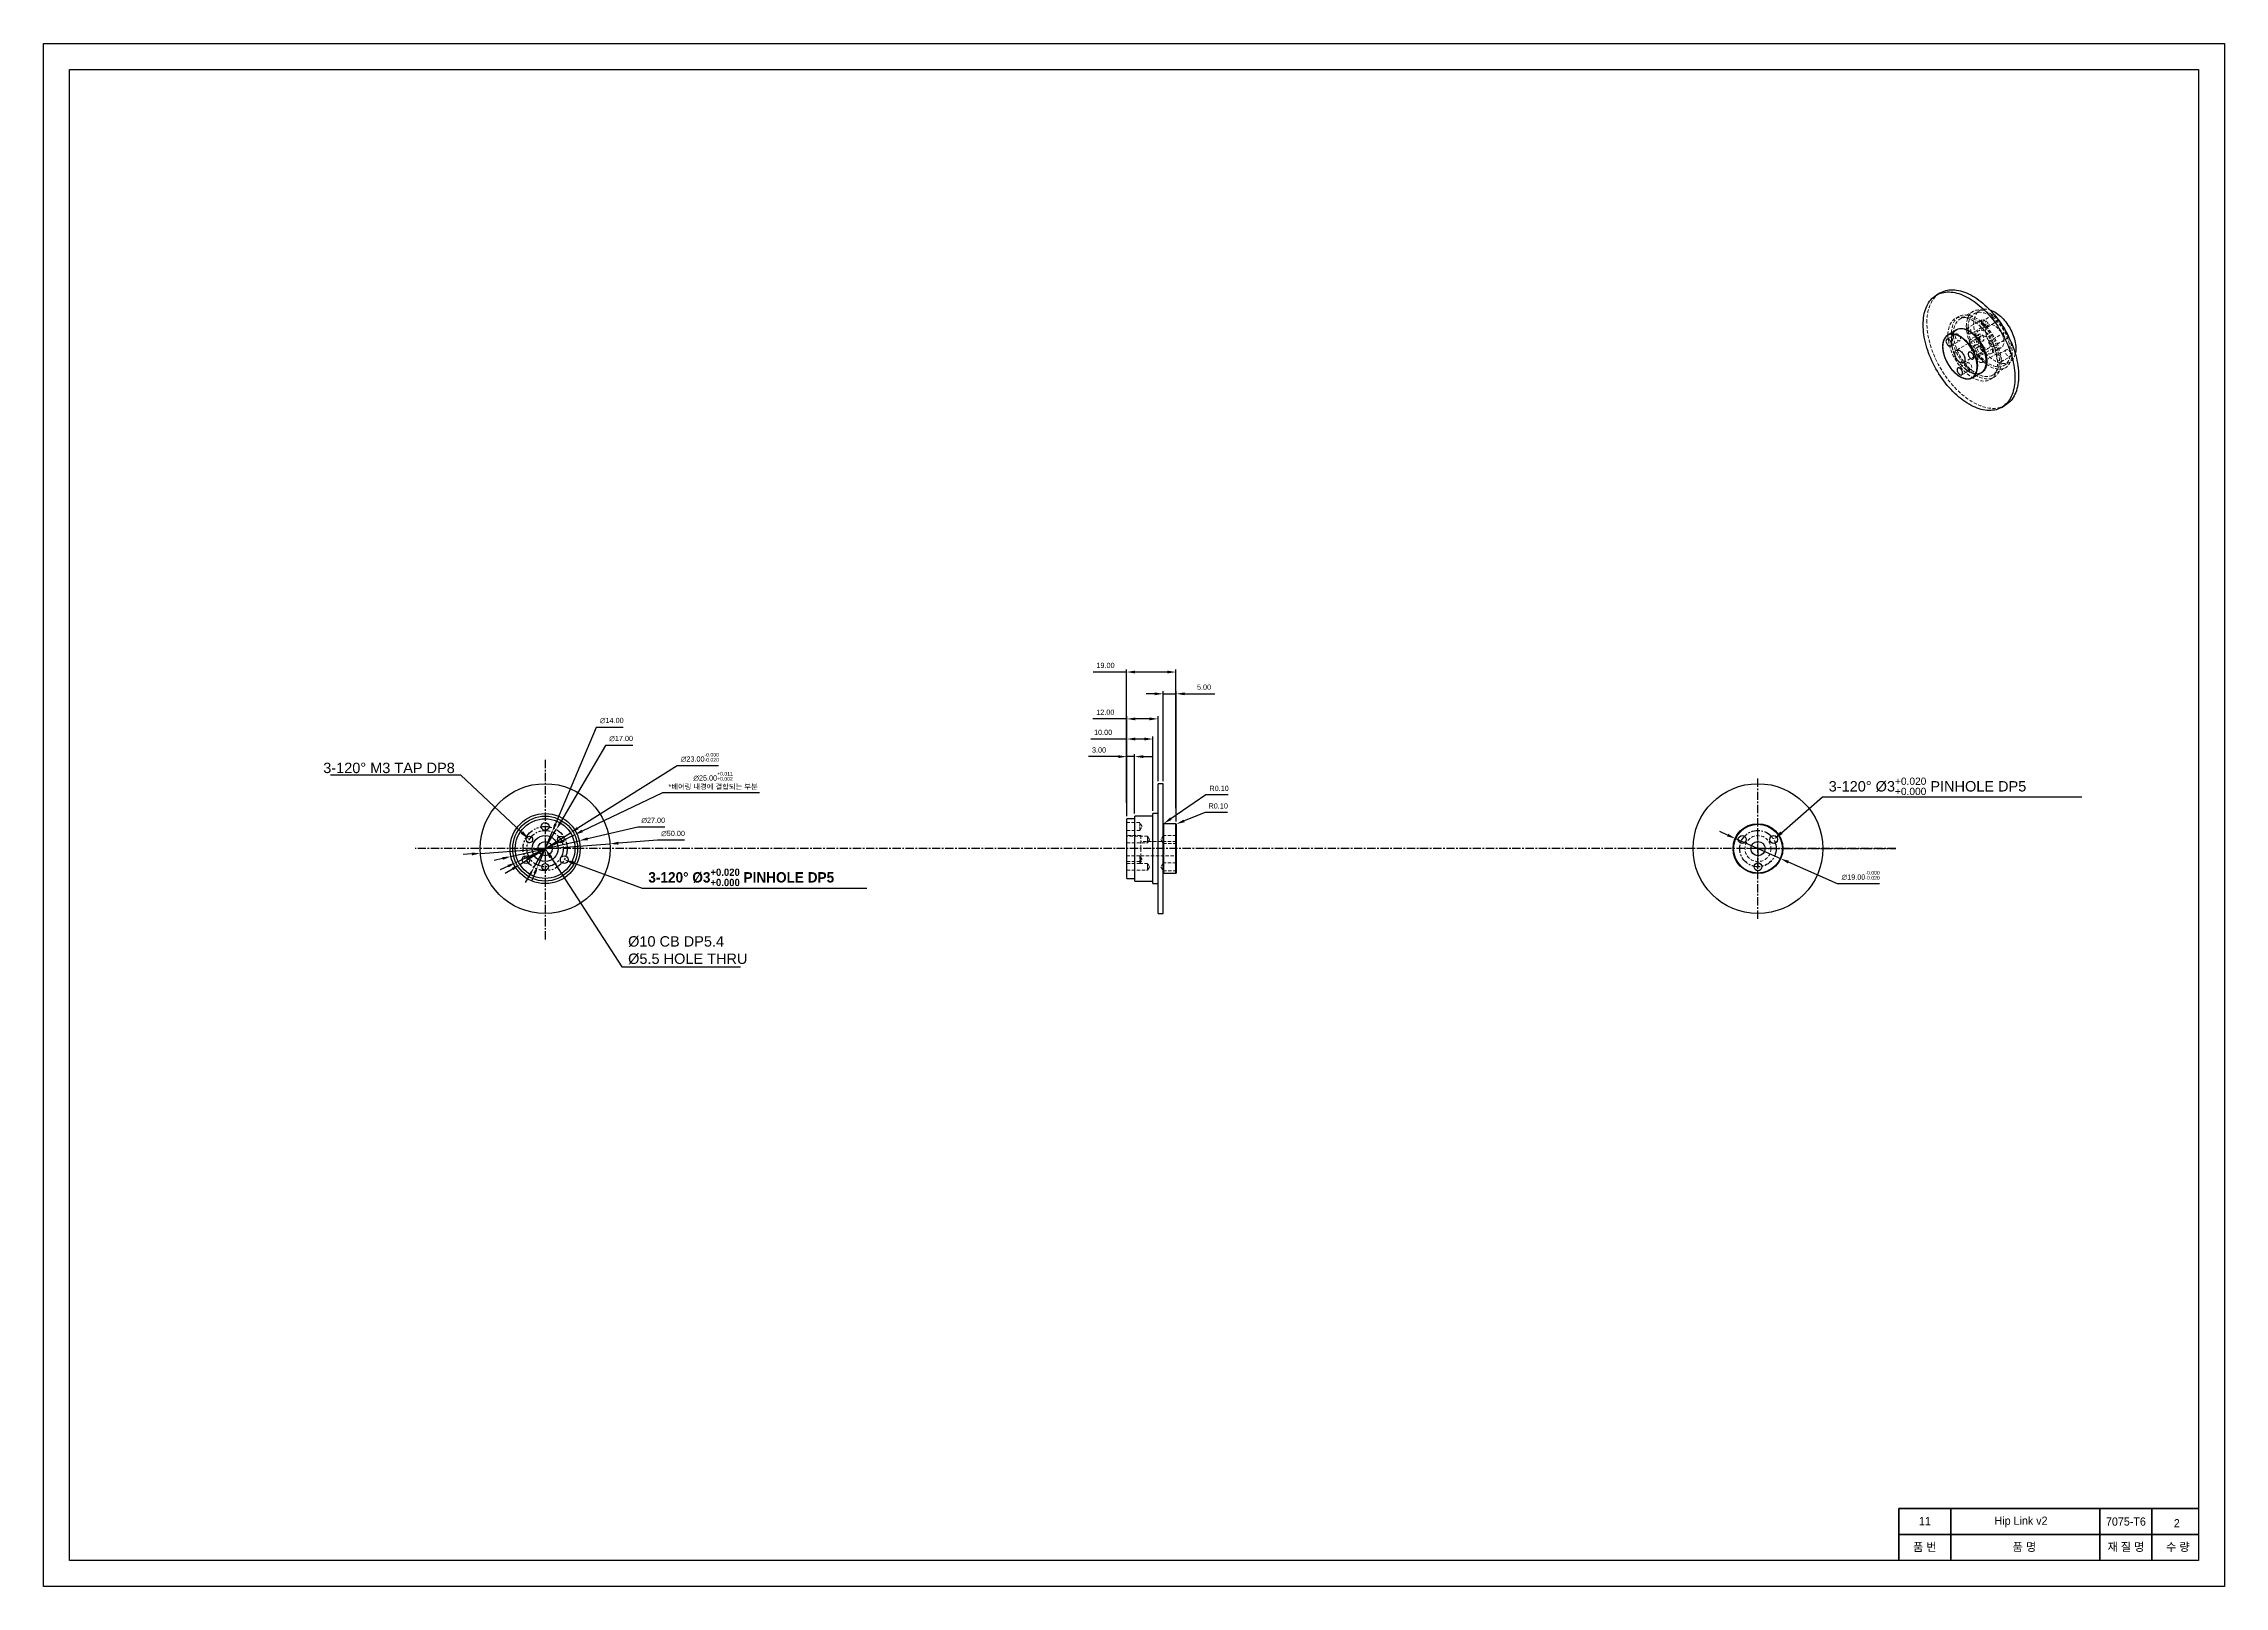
# Model space of a CAD drawing. Header units: millimetres. Extents: x 0 to 7560, y -1188 to 891.
# Drawn here: x 1680 to 2520, y -1188 to -594 of the extents above; entities that cross this region are included whole.
import ezdxf
from ezdxf import colors
from ezdxf.entities.mleader import LeaderData, LeaderLine
from ezdxf.math import Vec2, Vec3

# ---------------------------------------------------------------- set-up
doc = ezdxf.new("R2010")
doc.units = ezdxf.units.MM
doc.header["$PDSIZE"] = -1
for name, pattern in [('CENTER', [10.16, 6.35, -1.27, 1.27, -1.27]), ('HIDDEN', [1.905, 1.27, -0.635]), ('PHANTOM', [12.7, 6.35, -1.27, 1.27, -1.27, 1.27, -1.27])]:
    doc.linetypes.add(name, pattern=pattern)
doc.layers.get('0').update_dxf_attribs({"lineweight": 50})
for name, color, linetype, lineweight in [('보조선', 1, 'PHANTOM', 25), ('중심선', 1, 'CENTER', 25), ('중요 치수', 4, 'Continuous', 18), ('치수선', 6, 'Continuous', 18)]:
    doc.layers.add(name, color=color, linetype=linetype, lineweight=lineweight)
doc.styles.get("Standard").update_dxf_attribs({"font": 'arial.ttf', "height": 2})
doc.dimstyles.new('ISO-25', dxfattribs={"dimtxt": 2.5, "dimasz": 2.5, "dimexe": 1.25, "dimexo": 0.625, "dimtad": 1, "dimtxsty": 'Standard', "dimcen": 2.5, "dimadec": 0, "dimazin": 0, "dimtfac": 1, "dimtmove": 0, "dimatfit": 3, "dimfxl": 1, "dimarcsym": 0})

# ---------------------------------------------------------------- blocks, each defined once
blk = doc.blocks.new('SW_CENTERMARKSYMBOL_0')
at = {"color": 0, "linetype": 'Continuous', "lineweight": 18}
for p, q in [((-2.5, 0), (-4.2, 0)), ((0, 0), (-2.5, 0)), ((0, 2.5), (0, 4.2)), ((0, 0), (0, 2.5)), ((0, 0), (0, -2.5)), ((0, 0), (2.5, 0)), ((2.5, 0), (4.2, 0)), ((0, -2.5), (0, -4.2))]:
    blk.add_line(p, q, dxfattribs=at)
blk = doc.blocks.new('SW_CENTERMARKSYMBOL_1')
at = {"color": 0, "linetype": 'Continuous', "lineweight": 18}
for p, q in [((-2.5, 0), (-4.15, 0)), ((0, 0), (-2.5, 0)), ((0, 2.5), (0, 4.15)), ((0, 0), (0, 2.5)), ((0, 0), (0, -2.5)), ((0, 0), (2.5, 0)), ((2.5, 0), (4.15, 0)), ((0, -2.5), (0, -4.15))]:
    blk.add_line(p, q, dxfattribs=at)
blk = doc.blocks.new('*D398')
at = {"layer": 'Defpoints', "color": 0, "ltscale": 0.5, "transparency": 16777216}
for p in [(1848.39, -905.54), (1898.26, -901.87)]:
    blk.add_point(p, dxfattribs=at)
at = {"layer": '치수선', "color": 0, "lineweight": -2, "ltscale": 0.5, "transparency": 16777216}
for p, q in [((1845.1, -905.78), (1841.8, -906.03)), ((1848.39, -905.54), (1898.26, -901.87)), ((1916.61, -900.52), (1901.55, -901.63)), ((1927.05, -900.52), (1916.61, -900.52))]:
    blk.add_line(p, q, dxfattribs=at)
at = {"layer": '치수선', "color": 0, "ltscale": 0.5, "transparency": 16777216}
for points in [[(1845.06, -905.23), (1845.14, -906.33), (1848.39, -905.54)], [(1901.51, -901.08), (1901.59, -902.18), (1898.26, -901.87)]]:
    blk.add_solid(points, dxfattribs=at)
at = {"layer": '치수선', "color": 0, "ltscale": 0.5, "transparency": 16777216, "insert": (1922.59, -897.92), "char_height": 2, "attachment_point": 5}
blk.add_mtext('∅50.00', dxfattribs=at)
blk = doc.blocks.new('*D399')
at = {"layer": 'Defpoints', "color": 0, "ltscale": 0.5, "transparency": 16777216}
for p in [(1860.17, -906.75), (1886.48, -900.66)]:
    blk.add_point(p, dxfattribs=at)
at = {"layer": '치수선', "color": 0, "lineweight": -2, "ltscale": 0.5, "transparency": 16777216}
for p, q in [((1908.98, -895.46), (1889.69, -899.92)), ((1919.42, -895.46), (1908.98, -895.46)), ((1860.17, -906.75), (1886.48, -900.66)), ((1856.95, -907.49), (1853.74, -908.23))]:
    blk.add_line(p, q, dxfattribs=at)
at = {"layer": '치수선', "color": 0, "ltscale": 0.5, "transparency": 16777216}
for points in [[(1856.83, -906.95), (1857.08, -908.03), (1860.17, -906.75)], [(1889.57, -899.38), (1889.82, -900.46), (1886.48, -900.66)]]:
    blk.add_solid(points, dxfattribs=at)
at = {"layer": '치수선', "color": 0, "ltscale": 0.5, "transparency": 16777216, "insert": (1914.97, -892.86), "char_height": 2, "attachment_point": 5}
blk.add_mtext('∅27.00', dxfattribs=at)
blk = doc.blocks.new('*D400')
at = {"layer": 'Defpoints', "color": 0, "ltscale": 0.5, "transparency": 16777216}
for p in [(1884.62, -898.35), (1862.03, -909.06)]:
    blk.add_point(p, dxfattribs=at)
at = {"layer": '중요 치수', "color": 0, "lineweight": -2, "ltscale": 0.5, "transparency": 16777216}
for p, q in [((1918.59, -882.25), (1887.6, -896.94)), ((1955.91, -882.25), (1918.59, -882.25)), ((1862.03, -909.06), (1884.62, -898.35)), ((1859.04, -910.47), (1856.06, -911.89))]:
    blk.add_line(p, q, dxfattribs=at)
at = {"layer": '중요 치수', "color": 0, "ltscale": 0.5, "transparency": 16777216}
for points in [[(1887.37, -896.44), (1887.84, -897.44), (1884.62, -898.35)], [(1858.81, -909.98), (1859.28, -910.97), (1862.03, -909.06)]]:
    blk.add_solid(points, dxfattribs=at)
at = {"layer": '중요 치수', "color": 0, "ltscale": 0.5, "transparency": 16777216, "insert": (1938.01, -877.62), "char_height": 2, "attachment_point": 5}
blk.add_mtext('∅25.00{\\H0.7x;\\S+0.011^ +0.002;}\\P*{\\fGulim|b0|i0|c129|p50;베어링} {\\fGulim|b0|i0|c129|p50;내경에} {\\fGulim|b0|i0|c129|p50;결합되는} {\\fGulim|b0|i0|c129|p50;부분}', dxfattribs=at)
blk = doc.blocks.new('*D401')
at = {"layer": 'Defpoints', "color": 0, "ltscale": 0.5, "transparency": 16777216}
for p in [(1883.07, -897.6), (1863.58, -909.81)]:
    blk.add_point(p, dxfattribs=at)
at = {"layer": '중요 치수', "color": 0, "lineweight": -2, "ltscale": 0.5, "transparency": 16777216}
for p, q in [((1924.17, -871.83), (1885.86, -895.84)), ((1940.14, -871.83), (1924.17, -871.83)), ((1863.58, -909.81), (1883.07, -897.6)), ((1860.78, -911.57), (1857.98, -913.32))]:
    blk.add_line(p, q, dxfattribs=at)
at = {"layer": '중요 치수', "color": 0, "ltscale": 0.5, "transparency": 16777216}
for points in [[(1885.57, -895.38), (1886.16, -896.31), (1883.07, -897.6)], [(1860.49, -911.1), (1861.07, -912.03), (1863.58, -909.81)]]:
    blk.add_solid(points, dxfattribs=at)
at = {"layer": '중요 치수', "color": 0, "ltscale": 0.5, "transparency": 16777216, "insert": (1932.92, -868.6), "char_height": 2, "attachment_point": 5}
blk.add_mtext('∅23.00{\\H0.7x;\\S-0.000^ -0.020;} ', dxfattribs=at)
blk = doc.blocks.new('*D402')
at = {"layer": 'Defpoints', "color": 0, "ltscale": 0.5, "transparency": 16777216}
for p in [(1877.62, -896.37), (1869.02, -911.04)]:
    blk.add_point(p, dxfattribs=at)
at = {"layer": '치수선', "color": 0, "lineweight": -2, "ltscale": 0.5, "transparency": 16777216}
for p, q in [((1896.62, -863.96), (1879.29, -893.52)), ((1907.06, -863.96), (1896.62, -863.96)), ((1869.02, -911.04), (1877.62, -896.37)), ((1867.36, -913.89), (1865.69, -916.74))]:
    blk.add_line(p, q, dxfattribs=at)
at = {"layer": '치수선', "color": 0, "ltscale": 0.5, "transparency": 16777216}
for points in [[(1878.82, -893.25), (1879.77, -893.8), (1877.62, -896.37)], [(1866.88, -913.61), (1867.83, -914.17), (1869.02, -911.04)]]:
    blk.add_solid(points, dxfattribs=at)
at = {"layer": '치수선', "color": 0, "ltscale": 0.5, "transparency": 16777216, "insert": (1902.6, -861.36), "char_height": 2, "attachment_point": 5}
blk.add_mtext('∅17.00', dxfattribs=at)
blk = doc.blocks.new('*D403')
at = {"layer": 'Defpoints', "color": 0, "ltscale": 0.5, "transparency": 16777216}
for p in [(1876.04, -897.26), (1870.6, -910.16)]:
    blk.add_point(p, dxfattribs=at)
at = {"layer": '치수선', "color": 0, "lineweight": -2, "ltscale": 0.5, "transparency": 16777216}
for p, q in [((1892.99, -857.03), (1877.32, -894.21)), ((1903.44, -857.03), (1892.99, -857.03)), ((1870.6, -910.16), (1876.04, -897.26)), ((1869.32, -913.2), (1868.04, -916.24))]:
    blk.add_line(p, q, dxfattribs=at)
at = {"layer": '치수선', "color": 0, "ltscale": 0.5, "transparency": 16777216}
for points in [[(1876.82, -894), (1877.83, -894.43), (1876.04, -897.26)], [(1868.81, -912.99), (1869.83, -913.41), (1870.6, -910.16)]]:
    blk.add_solid(points, dxfattribs=at)
at = {"layer": '치수선', "color": 0, "ltscale": 0.5, "transparency": 16777216, "insert": (1898.98, -854.43), "char_height": 2, "attachment_point": 5}
blk.add_mtext('∅14.00', dxfattribs=at)
blk = doc.blocks.new('*D404')
at = {"layer": 'Defpoints', "color": 0, "ltscale": 0.5, "transparency": 16777216}
for p in [(2116.28, -835.72), (2097.28, -887.05), (2116.28, -889.15)]:
    blk.add_point(p, dxfattribs=at)
at = {"layer": '치수선', "color": 0, "lineweight": -2, "ltscale": 0.5, "transparency": 16777216}
for p, q in [((2097.28, -835.72), (2084.37, -835.72)), ((2097.28, -886.05), (2097.28, -834.72)), ((2112.98, -835.72), (2100.58, -835.72)), ((2116.28, -888.15), (2116.28, -834.72))]:
    blk.add_line(p, q, dxfattribs=at)
at = {"layer": '치수선', "color": 0, "ltscale": 0.5, "transparency": 16777216}
for points in [[(2100.58, -835.17), (2100.58, -836.27), (2097.28, -835.72)], [(2112.98, -835.17), (2112.98, -836.27), (2116.28, -835.72)]]:
    blk.add_solid(points, dxfattribs=at)
at = {"layer": '치수선', "color": 0, "ltscale": 0.5, "transparency": 16777216, "insert": (2089.17, -833.18), "char_height": 2, "attachment_point": 5}
blk.add_mtext('19.00', dxfattribs=at)
blk = doc.blocks.new('*D405')
at = {"layer": 'Defpoints', "color": 0, "ltscale": 0.5, "transparency": 16777216}
for p in [(2331.8, -899.85), (2349.17, -907.56)]:
    blk.add_point(p, dxfattribs=at)
at = {"layer": '중요 치수', "color": 0, "lineweight": -2, "ltscale": 0.5, "transparency": 16777216}
for p, q in [((2328.78, -898.51), (2325.76, -897.18)), ((2331.8, -899.85), (2349.17, -907.56)), ((2371.07, -917.27), (2352.19, -908.9)), ((2387.26, -917.27), (2371.07, -917.27))]:
    blk.add_line(p, q, dxfattribs=at)
at = {"layer": '중요 치수', "color": 0, "ltscale": 0.5, "transparency": 16777216}
for points in [[(2329, -898.01), (2328.56, -899.02), (2331.8, -899.85)], [(2352.41, -908.39), (2351.96, -909.4), (2349.17, -907.56)]]:
    blk.add_solid(points, dxfattribs=at)
at = {"layer": '중요 치수', "color": 0, "ltscale": 0.5, "transparency": 16777216, "insert": (2380.04, -914.05), "char_height": 2, "attachment_point": 5}
blk.add_mtext('∅19.00{\\H0.7x;\\S-0.000^ -0.020;}', dxfattribs=at)
blk = doc.blocks.new('*D436')
at = {"layer": 'Defpoints', "color": 0, "ltscale": 0.5, "transparency": 16777216}
for p in [(2097.4, -868.29), (2097.4, -892.21), (2100.4, -891.21)]:
    blk.add_point(p, dxfattribs=at)
at = {"layer": '치수선', "color": 0, "lineweight": -2, "ltscale": 0.5, "transparency": 16777216}
for p, q in [((2094.1, -868.29), (2082.56, -868.29)), ((2097.4, -891.21), (2097.4, -867.29)), ((2100.4, -868.29), (2097.4, -868.29)), ((2100.4, -890.21), (2100.4, -867.29)), ((2103.7, -868.29), (2107.01, -868.29))]:
    blk.add_line(p, q, dxfattribs=at)
at = {"layer": '치수선', "color": 0, "ltscale": 0.5, "transparency": 16777216}
for points in [[(2094.1, -867.74), (2094.1, -868.84), (2097.4, -868.29)], [(2103.7, -867.74), (2103.7, -868.84), (2100.4, -868.29)]]:
    blk.add_solid(points, dxfattribs=at)
at = {"layer": '치수선', "color": 0, "ltscale": 0.5, "transparency": 16777216, "insert": (2086.68, -865.74), "char_height": 2, "attachment_point": 5}
blk.add_mtext('3.00', dxfattribs=at)
blk = doc.blocks.new('*D437')
at = {"layer": 'Defpoints', "color": 0, "ltscale": 0.5, "transparency": 16777216}
for p in [(2107.4, -861.51), (2107.4, -890.21), (2097.4, -892.21)]:
    blk.add_point(p, dxfattribs=at)
at = {"layer": '치수선', "color": 0, "lineweight": -2, "ltscale": 0.5, "transparency": 16777216}
for p, q in [((2097.4, -861.51), (2083.46, -861.51)), ((2097.4, -891.21), (2097.4, -860.51)), ((2104.1, -861.51), (2100.7, -861.51)), ((2107.4, -889.21), (2107.4, -860.51))]:
    blk.add_line(p, q, dxfattribs=at)
at = {"layer": '치수선', "color": 0, "ltscale": 0.5, "transparency": 16777216}
for points in [[(2100.7, -860.95), (2100.7, -862.06), (2097.4, -861.51)], [(2104.1, -860.95), (2104.1, -862.06), (2107.4, -861.51)]]:
    blk.add_solid(points, dxfattribs=at)
at = {"layer": '치수선', "color": 0, "ltscale": 0.5, "transparency": 16777216, "insert": (2088.26, -858.96), "char_height": 2, "attachment_point": 5}
blk.add_mtext('10.00', dxfattribs=at)
blk = doc.blocks.new('*D438')
at = {"layer": 'Defpoints', "color": 0, "ltscale": 0.5, "transparency": 16777216}
for p in [(2097.4, -853.77), (2109.4, -878.71), (2097.4, -892.21)]:
    blk.add_point(p, dxfattribs=at)
at = {"layer": '치수선', "color": 0, "lineweight": -2, "ltscale": 0.5, "transparency": 16777216}
for p, q in [((2097.4, -853.77), (2084.3, -853.77)), ((2097.4, -891.21), (2097.4, -852.77)), ((2106.1, -853.77), (2100.7, -853.77)), ((2109.4, -877.71), (2109.4, -852.77))]:
    blk.add_line(p, q, dxfattribs=at)
at = {"layer": '치수선', "color": 0, "ltscale": 0.5, "transparency": 16777216}
for points in [[(2100.7, -853.22), (2100.7, -854.32), (2097.4, -853.77)], [(2106.1, -853.22), (2106.1, -854.32), (2109.4, -853.77)]]:
    blk.add_solid(points, dxfattribs=at)
at = {"layer": '치수선', "color": 0, "ltscale": 0.5, "transparency": 16777216, "insert": (2089.1, -851.22), "char_height": 2, "attachment_point": 5}
blk.add_mtext('12.00', dxfattribs=at)
blk = doc.blocks.new('*D439')
at = {"layer": 'Defpoints', "color": 0, "ltscale": 0.5, "transparency": 16777216}
for p in [(2111.5, -894.11), (2111.59, -894.05)]:
    blk.add_point(p, dxfattribs=at)
at = {"layer": '치수선', "color": 0, "lineweight": -2, "ltscale": 0.5, "transparency": 16777216}
for p, q in [((2127.86, -883.06), (2114.32, -892.2)), ((2136.48, -883.06), (2127.86, -883.06)), ((2111.5, -894.11), (2111.59, -894.05))]:
    blk.add_line(p, q, dxfattribs=at)
blk.add_arc((2111.5, -894.11), 0.1, 270, 34.02837, dxfattribs=at)
at = {"layer": '치수선', "color": 0, "ltscale": 0.5, "transparency": 16777216}
blk.add_solid([(2114.01, -891.75), (2114.63, -892.66), (2111.59, -894.05)], dxfattribs=at)
at = {"layer": '치수선', "color": 0, "ltscale": 0.5, "transparency": 16777216, "insert": (2132.93, -880.52), "char_height": 2, "attachment_point": 5}
blk.add_mtext('R0.10', dxfattribs=at)
blk = doc.blocks.new('*D440')
at = {"layer": 'Defpoints', "color": 0, "ltscale": 0.5, "transparency": 16777216}
for p in [(2116.3, -894.31), (2116.4, -894.27)]:
    blk.add_point(p, dxfattribs=at)
at = {"layer": '치수선', "color": 0, "lineweight": -2, "ltscale": 0.5, "transparency": 16777216}
for p, q in [((2127.5, -889.83), (2119.46, -893.04)), ((2136.13, -889.83), (2127.5, -889.83)), ((2116.3, -894.31), (2116.4, -894.27))]:
    blk.add_line(p, q, dxfattribs=at)
at = {"layer": '치수선', "color": 0, "ltscale": 0.5, "transparency": 16777216}
blk.add_solid([(2119.26, -892.53), (2119.67, -893.55), (2116.4, -894.27)], dxfattribs=at)
at = {"layer": '치수선', "color": 0, "ltscale": 0.5, "transparency": 16777216, "insert": (2132.58, -887.28), "char_height": 2, "attachment_point": 5}
blk.add_mtext('R0.10', dxfattribs=at)
blk = doc.blocks.new('*D421')
at = {"layer": 'Defpoints', "color": 0, "ltscale": 0.5, "transparency": 16777216}
for p in [(2111.4, -844.1), (2111.4, -878.71), (2116.4, -894.31)]:
    blk.add_point(p, dxfattribs=at)
at = {"layer": '치수선', "color": 0, "lineweight": -2, "ltscale": 0.5, "transparency": 16777216}
for p, q in [((2108.1, -844.1), (2104.8, -844.1)), ((2111.4, -877.71), (2111.4, -843.1)), ((2111.4, -844.1), (2116.4, -844.1)), ((2116.4, -893.31), (2116.4, -843.1)), ((2119.7, -844.1), (2131.24, -844.1))]:
    blk.add_line(p, q, dxfattribs=at)
at = {"layer": '치수선', "color": 0, "ltscale": 0.5, "transparency": 16777216}
for points in [[(2108.1, -843.55), (2108.1, -844.65), (2111.4, -844.1)], [(2119.7, -843.55), (2119.7, -844.65), (2116.4, -844.1)]]:
    blk.add_solid(points, dxfattribs=at)
at = {"layer": '치수선', "color": 0, "ltscale": 0.5, "transparency": 16777216, "insert": (2127.13, -841.55), "char_height": 2, "attachment_point": 5}
blk.add_mtext('5.00', dxfattribs=at)

msp = doc.modelspace()

# ---------------------------------------------------------------- linework, layer by layer
at = {"color": 7, "linetype": 'Continuous', "lineweight": 25}
for p, q in [((2410.713, -689.728), (2409.299, -690.544)), ((2416.977, -704.009), (2413.583, -705.968)), ((2423.082, -722.423), (2426.476, -720.464)), ((2434.297, -733.847), (2435.711, -733.03)), ((2111.403, -878.706), (2109.403, -878.706)), ((2109.403, -903.706), (2109.403, -878.706)), ((2111.403, -903.706), (2111.403, -878.706)), ((2109.403, -890.206), (2107.403, -890.206)), ((2107.403, -903.706), (2107.403, -890.206)), ((2100.403, -892.206), (2097.403, -892.206)), ((2097.403, -903.706), (2097.403, -892.206)), ((2107.403, -891.206), (2100.403, -891.206)), ((2100.403, -903.706), (2100.403, -891.206)), ((2116.303, -894.206), (2111.503, -894.206)), ((2111.503, -894.206), (2111.503, -903.706)), ((2116.303, -913.206), (2116.303, -894.206)), ((2116.403, -894.306), (2116.403, -913.106)), ((2097.403, -915.206), (2097.403, -903.706)), ((2100.403, -916.206), (2100.403, -903.706)), ((2107.403, -917.206), (2107.403, -903.706)), ((2109.403, -928.706), (2109.403, -903.706)), ((2111.403, -928.706), (2111.403, -903.706)), ((2111.503, -903.706), (2111.503, -913.206)), ((2097.403, -915.206), (2100.403, -915.206)), ((2111.503, -913.206), (2116.303, -913.206)), ((2100.403, -916.206), (2107.403, -916.206)), ((2107.403, -917.206), (2109.403, -917.206)), ((2109.403, -928.706), (2111.403, -928.706))]:
    msp.add_line(p, q, dxfattribs=at)
at = {"color": 7, "linetype": 'HIDDEN', "lineweight": 18}
for p, q in [((2423.326, -696.879), (2418.376, -699.737)), ((2425.948, -696.521), (2423.826, -697.746)), ((2416.761, -705.564), (2413.225, -707.605)), ((2417.877, -698.871), (2416.462, -699.687)), ((2426.785, -700.065), (2421.129, -703.331)), ((2422.379, -705.496), (2428.035, -702.231)), ((2429.197, -702.15), (2425.379, -704.355)), ((2430.947, -698.241), (2427.412, -700.282)), ((2428.911, -702.88), (2432.447, -700.839)), ((2435.359, -705.015), (2429.702, -708.28)), ((2414.725, -710.203), (2418.261, -708.162)), ((2426.504, -706.303), (2416.887, -711.855)), ((2419.637, -716.618), (2429.254, -711.066)), ((2425.334, -710.513), (2421.799, -712.554)), ((2425.742, -705.647), (2422.206, -707.688)), ((2423.299, -715.152), (2426.834, -713.111)), ((2423.706, -710.286), (2427.242, -708.245)), ((2431.072, -711.114), (2425.415, -714.379)), ((2426.665, -716.544), (2432.322, -713.279)), ((2430.378, -713.015), (2434.197, -710.811)), ((2430.952, -710.445), (2436.609, -707.18)), ((2436.152, -711.657), (2432.617, -713.698)), ((2421.048, -716.612), (2417.512, -718.653)), ((2419.012, -721.251), (2422.547, -719.21)), ((2429.961, -723.071), (2431.375, -722.254)), ((2430.875, -721.388), (2435.825, -718.531)), ((2434.117, -716.296), (2437.652, -714.255)), ((2435.325, -717.665), (2437.447, -716.44)), ((2102.403, -893.706), (2097.403, -893.706)), ((2097.403, -896.706), (2102.403, -896.706)), ((2102.803, -898.706), (2097.403, -898.706)), ((2102.403, -895.206), (2102.403, -893.706)), ((2103.304, -895.206), (2102.403, -893.706)), ((2102.403, -896.706), (2102.403, -895.206)), ((2102.403, -896.706), (2103.304, -895.206)), ((2102.803, -903.706), (2102.803, -898.706)), ((2111.403, -898.706), (2110.502, -900.206)), ((2116.403, -898.706), (2111.403, -898.706)), ((2111.503, -913.206), (2111.503, -894.206)), ((2116.303, -894.206), (2116.303, -903.706)), ((2105.403, -898.956), (2097.403, -898.956)), ((2097.403, -901.456), (2105.403, -901.456)), ((2102.403, -906.456), (2097.403, -906.456)), ((2102.403, -907.956), (2102.403, -906.456)), ((2103.304, -907.956), (2102.403, -906.456)), ((2116.403, -900.956), (2102.803, -900.956)), ((2102.803, -908.706), (2102.803, -903.706)), ((2102.803, -906.456), (2116.403, -906.456)), ((2105.403, -900.206), (2105.403, -898.956)), ((2106.154, -900.206), (2105.403, -898.956)), ((2105.403, -901.456), (2105.403, -900.206)), ((2105.403, -901.456), (2106.154, -900.206)), ((2110.502, -900.206), (2111.403, -901.706)), ((2111.403, -901.706), (2116.403, -901.706)), ((2116.303, -903.706), (2116.303, -913.206)), ((2097.403, -908.706), (2102.803, -908.706)), ((2097.403, -909.456), (2102.403, -909.456)), ((2097.403, -911.956), (2105.403, -911.956)), ((2102.403, -909.456), (2102.403, -907.956)), ((2102.403, -909.456), (2103.304, -907.956)), ((2105.403, -909.456), (2102.403, -909.456)), ((2105.403, -910.706), (2105.403, -909.456)), ((2106.154, -910.706), (2105.403, -909.456)), ((2105.403, -911.956), (2105.403, -910.706)), ((2105.403, -911.956), (2106.154, -910.706)), ((2111.403, -909.206), (2110.502, -910.706)), ((2110.502, -910.706), (2111.403, -912.206)), ((2116.403, -909.206), (2111.403, -909.206)), ((2111.403, -912.206), (2116.403, -912.206))]:
    msp.add_line(p, q, dxfattribs=at)
for p, q in [((2394.749, -1157.768), (2510.146, -1157.768)), ((2394.749, -1177.768), (2394.749, -1157.768)), ((2414.749, -1177.768), (2414.749, -1157.768)), ((2472.232, -1177.768), (2472.232, -1157.768)), ((2492.232, -1177.768), (2492.232, -1157.768)), ((2394.749, -1167.768), (2510.146, -1167.768))]:
    msp.add_line(p, q)
at = {"color": 7, "linetype": 'Continuous', "lineweight": 25, "flags": 128}
for points in [[(2410.713, -689.728), (2410.995, -689.572), (2411.581, -689.292), (2412.19, -689.056), (2412.821, -688.866), (2413.473, -688.72), (2414.145, -688.621), (2414.835, -688.567), (2415.542, -688.559), (2416.264, -688.597), (2417, -688.681), (2417.749, -688.811), (2418.509, -688.986), (2419.278, -689.206), (2420.055, -689.471), (2420.839, -689.78), (2421.627, -690.133), (2422.419, -690.528), (2423.212, -690.965), (2424.005, -691.444), (2424.796, -691.962), (2425.585, -692.52), (2426.368, -693.116), (2427.145, -693.748), (2427.915, -694.416), (2428.674, -695.118), (2429.423, -695.853), (2430.16, -696.619), (2430.882, -697.415), (2431.589, -698.239), (2432.279, -699.089), (2432.95, -699.964), (2433.602, -700.862), (2434.234, -701.782), (2434.843, -702.72), (2435.428, -703.676), (2435.989, -704.648), (2436.524, -705.633), (2437.033, -706.63), (2437.513, -707.636), (2437.965, -708.65), (2438.387, -709.669), (2438.779, -710.692), (2439.139, -711.716), (2439.467, -712.74), (2439.762, -713.76), (2440.024, -714.776), (2440.252, -715.786), (2440.446, -716.786), (2440.605, -717.775), (2440.729, -718.751), (2440.818, -719.713), (2440.872, -720.658), (2440.889, -721.584), (2440.872, -722.49), (2440.818, -723.373), (2440.729, -724.232), (2440.605, -725.065), (2440.446, -725.871), (2440.252, -726.647), (2440.024, -727.393), (2439.762, -728.106), (2439.467, -728.786), (2439.139, -729.43), (2438.779, -730.039), (2438.387, -730.61), (2437.965, -731.142), (2437.513, -731.634), (2437.033, -732.085), (2436.524, -732.495), (2435.989, -732.862), (2435.711, -733.03)], [(2404.12, -701.99), (2404.138, -701.085), (2404.191, -700.201), (2404.28, -699.342), (2404.404, -698.509), (2404.563, -697.704), (2404.757, -696.927), (2404.985, -696.182), (2405.247, -695.468), (2405.542, -694.788), (2405.871, -694.144), (2406.231, -693.535), (2406.622, -692.965), (2407.044, -692.433), (2407.496, -691.94), (2407.977, -691.489), (2408.485, -691.079), (2409.02, -690.712), (2409.581, -690.388), (2410.167, -690.108), (2410.776, -689.873), (2411.407, -689.682), (2412.059, -689.537), (2412.731, -689.437), (2413.421, -689.383), (2414.127, -689.376), (2414.85, -689.414), (2415.586, -689.498), (2416.335, -689.627), (2417.095, -689.803), (2417.864, -690.023), (2418.641, -690.288), (2419.425, -690.597), (2420.213, -690.949), (2421.004, -691.345), (2421.798, -691.782), (2422.591, -692.26), (2423.382, -692.779), (2424.17, -693.336), (2424.954, -693.932), (2425.731, -694.564), (2426.5, -695.232), (2427.26, -695.934), (2428.009, -696.669), (2428.745, -697.435), (2429.468, -698.231), (2430.174, -699.055), (2430.864, -699.906), (2431.536, -700.781), (2432.188, -701.679), (2432.819, -702.598), (2433.428, -703.537), (2434.014, -704.493), (2434.575, -705.465), (2435.11, -706.45), (2435.619, -707.446), (2436.099, -708.453), (2436.551, -709.466), (2436.973, -710.486), (2437.364, -711.509), (2437.725, -712.533), (2438.053, -713.556), (2438.348, -714.577), (2438.61, -715.593), (2438.838, -716.602), (2439.032, -717.602), (2439.191, -718.591), (2439.315, -719.568), (2439.404, -720.529), (2439.457, -721.474), (2439.475, -722.4), (2439.457, -723.306), (2439.404, -724.189), (2439.315, -725.048), (2439.191, -725.881), (2439.032, -726.687), (2438.838, -727.463), (2438.61, -728.209), (2438.348, -728.922), (2438.053, -729.602), (2437.725, -730.247), (2437.364, -730.855), (2436.973, -731.426), (2436.551, -731.958), (2436.099, -732.45), (2435.619, -732.902), (2435.11, -733.311), (2434.575, -733.679), (2434.014, -734.002), (2433.428, -734.282), (2432.819, -734.518), (2432.188, -734.709), (2431.536, -734.854), (2430.864, -734.953), (2430.174, -735.007), (2429.468, -735.015), (2428.745, -734.977), (2428.009, -734.893), (2427.26, -734.763), (2426.5, -734.588), (2425.731, -734.368), (2424.954, -734.103), (2424.17, -733.794), (2423.382, -733.441), (2422.591, -733.046), (2421.798, -732.609), (2421.004, -732.13), (2420.213, -731.612), (2419.425, -731.054), (2418.641, -730.459), (2417.864, -729.826), (2417.095, -729.158), (2416.335, -728.456), (2415.586, -727.721), (2414.85, -726.955), (2414.127, -726.159), (2413.421, -725.336), (2412.731, -724.485), (2412.059, -723.61), (2411.407, -722.712), (2410.776, -721.792), (2410.167, -720.854), (2409.581, -719.898), (2409.02, -718.926), (2408.485, -717.941), (2407.977, -716.944), (2407.496, -715.938), (2407.044, -714.924), (2406.622, -713.905), (2406.231, -712.882), (2405.871, -711.858), (2405.542, -710.834), (2405.247, -709.814), (2404.985, -708.798), (2404.757, -707.789), (2404.563, -706.789), (2404.404, -705.799), (2404.28, -704.823), (2404.191, -703.861), (2404.138, -702.916), (2404.12, -701.99)], [(2429.82, -696.26), (2430.226, -696.396), (2430.758, -696.611), (2431.294, -696.869), (2431.831, -697.169), (2432.369, -697.51), (2432.903, -697.89), (2433.432, -698.308), (2433.953, -698.761), (2434.464, -699.248), (2434.964, -699.767), (2435.449, -700.315), (2435.917, -700.89), (2436.367, -701.49), (2436.797, -702.111), (2437.205, -702.751), (2437.588, -703.408), (2437.945, -704.078), (2438.276, -704.759), (2438.577, -705.447), (2438.849, -706.14), (2439.089, -706.834), (2439.297, -707.527), (2439.471, -708.215), (2439.612, -708.895), (2439.718, -709.565), (2439.789, -710.222), (2439.824, -710.862), (2439.824, -711.483), (2439.789, -712.082), (2439.718, -712.656), (2439.612, -713.204), (2439.609, -713.217)], [(2415.876, -705.558), (2416.164, -705.602), (2416.634, -705.71), (2417.113, -705.863), (2417.598, -706.061), (2418.087, -706.302), (2418.578, -706.585), (2419.067, -706.909), (2419.553, -707.272), (2420.032, -707.671), (2420.502, -708.106), (2420.96, -708.573), (2421.404, -709.07), (2421.832, -709.594), (2422.241, -710.143), (2422.63, -710.714), (2422.995, -711.303), (2423.336, -711.907), (2423.65, -712.524), (2423.935, -713.15), (2424.191, -713.781), (2424.415, -714.414), (2424.607, -715.046), (2424.765, -715.674), (2424.89, -716.294), (2424.979, -716.903), (2425.032, -717.497), (2425.05, -718.073)], [(2416.357, -704.367), (2416.393, -704.332), (2416.704, -704.073), (2417.041, -703.857), (2417.403, -703.684), (2417.788, -703.555), (2418.193, -703.472), (2418.618, -703.434), (2419.059, -703.442), (2419.514, -703.495), (2419.982, -703.594), (2420.458, -703.737), (2420.942, -703.925), (2421.43, -704.156), (2421.92, -704.429), (2422.41, -704.742), (2422.896, -705.094), (2423.376, -705.483), (2423.849, -705.907), (2424.31, -706.364), (2424.759, -706.851), (2425.192, -707.366), (2425.607, -707.906), (2426.002, -708.469), (2426.376, -709.051), (2426.726, -709.65), (2427.05, -710.261), (2427.346, -710.883), (2427.614, -711.512), (2427.851, -712.144), (2428.057, -712.777), (2428.23, -713.406), (2428.37, -714.029), (2428.475, -714.643), (2428.546, -715.244), (2428.581, -715.829), (2428.581, -716.395), (2428.546, -716.939), (2428.475, -717.458), (2428.37, -717.95), (2428.23, -718.412), (2428.057, -718.841), (2427.851, -719.236), (2427.614, -719.594), (2427.346, -719.914), (2427.05, -720.193), (2426.726, -720.431), (2426.376, -720.626), (2426.002, -720.777), (2425.856, -720.822)], [(2427.967, -718.711), (2428.001, -718.629), (2428.16, -718.184), (2428.284, -717.708), (2428.373, -717.202), (2428.426, -716.67), (2428.444, -716.114), (2428.426, -715.538), (2428.373, -714.943), (2428.284, -714.335), (2428.16, -713.715), (2428.001, -713.087), (2427.809, -712.455), (2427.585, -711.821), (2427.329, -711.19), (2427.044, -710.565), (2426.73, -709.948), (2426.389, -709.343), (2426.024, -708.754), (2425.635, -708.184), (2425.226, -707.635), (2424.798, -707.111), (2424.354, -706.614), (2423.896, -706.147), (2423.426, -705.712), (2422.947, -705.312), (2422.462, -704.95), (2421.972, -704.626), (2421.481, -704.343), (2420.992, -704.101), (2420.507, -703.904), (2420.028, -703.75), (2419.558, -703.642), (2419.325, -703.605)], [(2419.47, -707.386), (2419.469, -707.386), (2418.989, -707.027), (2418.505, -706.706), (2418.019, -706.426), (2417.535, -706.187), (2417.055, -705.992), (2416.581, -705.84), (2416.116, -705.733), (2415.662, -705.672), (2415.223, -705.656), (2414.799, -705.686), (2414.395, -705.761), (2414.01, -705.882), (2413.649, -706.047), (2413.312, -706.257), (2413.001, -706.508), (2412.719, -706.801), (2412.466, -707.134), (2412.244, -707.504), (2412.054, -707.91), (2411.897, -708.351), (2411.774, -708.822), (2411.686, -709.323), (2411.633, -709.849), (2411.615, -710.399), (2411.633, -710.97), (2411.686, -711.558), (2411.774, -712.16), (2411.897, -712.773), (2412.054, -713.394), (2412.244, -714.02), (2412.466, -714.647), (2412.719, -715.271), (2413.001, -715.89), (2413.312, -716.501), (2413.649, -717.099), (2414.01, -717.682), (2414.395, -718.246), (2414.799, -718.789), (2415.223, -719.308), (2415.662, -719.8), (2416.116, -720.262), (2416.581, -720.692), (2417.055, -721.087), (2417.535, -721.446), (2418.019, -721.767), (2418.505, -722.047), (2418.989, -722.285), (2419.469, -722.481), (2419.943, -722.633), (2420.408, -722.74), (2420.862, -722.801), (2421.301, -722.817), (2421.725, -722.787), (2422.13, -722.711), (2422.514, -722.591), (2422.875, -722.425), (2423.212, -722.216), (2423.523, -721.964), (2423.805, -721.672), (2424.058, -721.339), (2424.28, -720.969), (2424.47, -720.562), (2424.627, -720.122), (2424.75, -719.651), (2424.838, -719.15), (2424.891, -718.624), (2424.909, -718.073), (2424.909, -718.073)], [(2415.036, -709.516), (2415.018, -709.281), (2414.964, -709.032), (2414.877, -708.78), (2414.759, -708.531), (2414.615, -708.295), (2414.448, -708.08), (2414.266, -707.893), (2414.073, -707.741), (2413.878, -707.628), (2413.685, -707.558), (2413.503, -707.535), (2413.336, -707.557), (2413.192, -707.626), (2413.074, -707.738), (2412.986, -707.89), (2412.933, -708.077), (2412.915, -708.292), (2412.933, -708.527), (2412.986, -708.775), (2413.074, -709.028), (2413.192, -709.277), (2413.336, -709.512), (2413.503, -709.727), (2413.685, -709.914), (2413.878, -710.067), (2414.073, -710.18), (2414.266, -710.249), (2414.448, -710.273), (2414.615, -710.25), (2414.759, -710.181), (2414.877, -710.069), (2414.964, -709.917), (2415.018, -709.731), (2415.036, -709.516)], [(2416.317, -713.114), (2416.336, -712.818), (2416.39, -712.55), (2416.478, -712.312), (2416.601, -712.11), (2416.754, -711.948), (2416.935, -711.829), (2417.141, -711.754), (2417.367, -711.726), (2417.611, -711.745), (2417.866, -711.809), (2418.129, -711.919), (2418.395, -712.073), (2418.658, -712.266), (2418.913, -712.496), (2419.157, -712.759), (2419.383, -713.049), (2419.589, -713.361), (2419.77, -713.69), (2419.923, -714.029), (2420.046, -714.371), (2420.134, -714.711), (2420.188, -715.043), (2420.207, -715.359), (2420.188, -715.654), (2420.134, -715.923), (2420.046, -716.161), (2419.923, -716.362), (2419.77, -716.524), (2419.589, -716.644), (2419.383, -716.718), (2419.157, -716.747), (2418.913, -716.728), (2418.658, -716.663), (2418.395, -716.553), (2418.129, -716.4), (2417.866, -716.206), (2417.611, -715.976), (2417.367, -715.714), (2417.141, -715.423), (2416.935, -715.111), (2416.754, -714.783), (2416.601, -714.444), (2416.478, -714.101), (2416.39, -713.761), (2416.336, -713.43), (2416.317, -713.114)], [(2423.609, -714.465), (2423.591, -714.23), (2423.538, -713.982), (2423.45, -713.729), (2423.332, -713.48), (2423.188, -713.245), (2423.021, -713.03), (2422.839, -712.843), (2422.646, -712.69), (2422.451, -712.577), (2422.258, -712.507), (2422.076, -712.484), (2421.909, -712.507), (2421.765, -712.575), (2421.647, -712.688), (2421.56, -712.84), (2421.506, -713.026), (2421.488, -713.241), (2421.506, -713.476), (2421.56, -713.725), (2421.647, -713.977), (2421.765, -714.226), (2421.909, -714.461), (2422.076, -714.677), (2422.258, -714.864), (2422.451, -715.016), (2422.646, -715.129), (2422.839, -715.199), (2423.021, -715.222), (2423.188, -715.199), (2423.332, -715.131), (2423.45, -715.018), (2423.538, -714.866), (2423.591, -714.68), (2423.609, -714.465)], [(2419.323, -720.564), (2419.305, -720.329), (2419.251, -720.081), (2419.164, -719.828), (2419.046, -719.579), (2418.901, -719.344), (2418.735, -719.129), (2418.552, -718.942), (2418.36, -718.789), (2418.164, -718.676), (2417.972, -718.607), (2417.789, -718.583), (2417.623, -718.606), (2417.478, -718.674), (2417.36, -718.787), (2417.273, -718.939), (2417.219, -719.125), (2417.201, -719.34), (2417.219, -719.575), (2417.273, -719.824), (2417.36, -720.076), (2417.478, -720.325), (2417.623, -720.561), (2417.789, -720.776), (2417.972, -720.963), (2418.164, -721.115), (2418.36, -721.228), (2418.552, -721.298), (2418.735, -721.321), (2418.901, -721.299), (2419.046, -721.23), (2419.164, -721.118), (2419.251, -720.966), (2419.305, -720.779), (2419.323, -720.564)]]:
    msp.add_lwpolyline(points, dxfattribs=at)
at = {"color": 7, "linetype": 'HIDDEN', "lineweight": 18, "flags": 128}
for points in [[(2405.534, -701.174), (2405.552, -700.268), (2405.605, -699.385), (2405.694, -698.526), (2405.818, -697.693), (2405.977, -696.887), (2406.171, -696.111), (2406.399, -695.365), (2406.661, -694.652), (2406.957, -693.972), (2407.285, -693.327), (2407.645, -692.719), (2408.036, -692.148), (2408.458, -691.616), (2408.91, -691.124), (2409.391, -690.673), (2409.899, -690.263), (2410.434, -689.896), (2410.713, -689.728)], [(2420.737, -702.603), (2420.755, -701.965), (2420.808, -701.351), (2420.897, -700.763), (2421.02, -700.203), (2421.178, -699.672), (2421.37, -699.175), (2421.595, -698.711), (2421.852, -698.284), (2422.14, -697.894), (2422.458, -697.544), (2422.805, -697.236), (2423.179, -696.969), (2423.578, -696.745), (2424.002, -696.566), (2424.449, -696.431), (2424.916, -696.342), (2425.401, -696.299), (2425.904, -696.301), (2426.421, -696.349), (2426.951, -696.444), (2427.492, -696.583), (2428.041, -696.767), (2428.596, -696.996), (2429.155, -697.267), (2429.716, -697.581), (2430.276, -697.935), (2430.834, -698.328), (2431.386, -698.76), (2431.931, -699.227), (2432.467, -699.729), (2432.991, -700.262), (2433.501, -700.826), (2433.945, -701.355)], [(2423.565, -701.786), (2423.583, -701.176), (2423.636, -700.589), (2423.725, -700.027), (2423.848, -699.494), (2424.006, -698.991), (2424.197, -698.522), (2424.421, -698.087), (2424.677, -697.688), (2424.964, -697.328), (2425.28, -697.008), (2425.624, -696.73), (2425.995, -696.494), (2426.39, -696.302), (2426.809, -696.154), (2427.249, -696.052), (2427.709, -695.995), (2428.186, -695.984), (2428.679, -696.019), (2429.184, -696.099), (2429.701, -696.225), (2429.82, -696.26)], [(2435.711, -733.03), (2435.428, -733.186), (2434.843, -733.466), (2434.234, -733.702), (2433.602, -733.892), (2432.95, -734.037), (2432.279, -734.137), (2431.589, -734.191), (2430.882, -734.199), (2430.16, -734.161), (2429.423, -734.077), (2428.674, -733.947), (2427.915, -733.772), (2427.145, -733.551), (2426.368, -733.287), (2425.585, -732.978), (2424.796, -732.625), (2424.005, -732.23), (2423.212, -731.792), (2422.419, -731.314), (2421.627, -730.795), (2420.839, -730.238), (2420.055, -729.642), (2419.278, -729.01), (2418.509, -728.342), (2417.749, -727.64), (2417, -726.905), (2416.264, -726.139), (2415.542, -725.343), (2414.835, -724.519), (2414.145, -723.669), (2413.473, -722.794), (2412.821, -721.895), (2412.19, -720.976), (2411.581, -720.037), (2410.995, -719.081), (2410.434, -718.11), (2409.899, -717.125), (2409.391, -716.128), (2408.91, -715.122), (2408.458, -714.108), (2408.036, -713.088), (2407.645, -712.066), (2407.285, -711.042), (2406.957, -710.018), (2406.661, -708.997), (2406.399, -707.981), (2406.171, -706.972), (2405.977, -705.972), (2405.818, -704.983), (2405.694, -704.006), (2405.605, -703.045), (2405.552, -702.1), (2405.534, -701.174)], [(2413.666, -705.868), (2413.684, -705.206), (2413.737, -704.568), (2413.825, -703.954), (2413.949, -703.368), (2414.106, -702.812), (2414.298, -702.288), (2414.523, -701.798), (2414.78, -701.343), (2415.069, -700.926), (2415.388, -700.547), (2415.735, -700.209), (2416.111, -699.912), (2416.513, -699.658), (2416.941, -699.448), (2417.391, -699.282), (2417.863, -699.161), (2418.355, -699.085), (2418.865, -699.055), (2419.391, -699.071), (2419.932, -699.133), (2420.484, -699.241), (2421.047, -699.393), (2421.618, -699.59), (2422.195, -699.831), (2422.775, -700.115), (2423.357, -700.441), (2423.939, -700.807), (2424.518, -701.213), (2425.092, -701.657), (2425.659, -702.137), (2426.217, -702.651), (2426.764, -703.198), (2427.297, -703.775), (2427.816, -704.38), (2428.317, -705.012), (2428.799, -705.667), (2429.261, -706.343), (2429.7, -707.038), (2430.114, -707.749), (2430.504, -708.474), (2430.866, -709.21), (2431.199, -709.953), (2431.503, -710.702), (2431.776, -711.454), (2432.017, -712.205), (2432.225, -712.953), (2432.4, -713.695), (2432.541, -714.429), (2432.647, -715.151), (2432.718, -715.859), (2432.753, -716.551), (2432.753, -717.223), (2432.718, -717.874), (2432.647, -718.5), (2432.541, -719.1), (2432.4, -719.671), (2432.225, -720.212), (2432.017, -720.719), (2431.776, -721.192), (2431.503, -721.628), (2431.199, -722.026), (2430.866, -722.385), (2430.504, -722.703), (2430.114, -722.978), (2429.7, -723.21), (2429.261, -723.399), (2428.799, -723.542), (2428.317, -723.641), (2427.816, -723.693), (2427.297, -723.7), (2426.764, -723.661), (2426.217, -723.577), (2425.659, -723.447), (2425.092, -723.272), (2424.518, -723.053), (2423.939, -722.79), (2423.357, -722.485), (2422.775, -722.139), (2422.195, -721.752), (2421.618, -721.327), (2421.047, -720.865), (2420.484, -720.368), (2419.932, -719.837), (2419.391, -719.275), (2418.865, -718.684), (2418.355, -718.065), (2417.863, -717.422), (2417.391, -716.755), (2416.941, -716.069), (2416.513, -715.366), (2416.111, -714.648), (2415.735, -713.917), (2415.388, -713.177), (2415.069, -712.431), (2414.78, -711.68), (2414.523, -710.928), (2414.298, -710.178), (2414.106, -709.433), (2413.949, -708.695), (2413.825, -707.966), (2413.737, -707.251), (2413.684, -706.55), (2413.666, -705.868)], [(2415.08, -705.052), (2415.098, -704.39), (2415.151, -703.751), (2415.239, -703.138), (2415.363, -702.552), (2415.521, -701.996), (2415.712, -701.472), (2415.937, -700.981), (2416.194, -700.527), (2416.483, -700.109), (2416.802, -699.731), (2417.15, -699.392), (2417.525, -699.096), (2417.928, -698.842), (2418.355, -698.631), (2418.805, -698.465), (2419.277, -698.344), (2419.769, -698.269), (2420.279, -698.239), (2420.805, -698.255), (2421.346, -698.317), (2421.898, -698.424), (2422.461, -698.577), (2423.032, -698.774), (2423.609, -699.015), (2424.189, -699.299), (2424.772, -699.625), (2425.353, -699.991), (2425.932, -700.397), (2426.506, -700.841), (2427.073, -701.32), (2427.631, -701.835), (2428.178, -702.381), (2428.711, -702.958), (2429.23, -703.564), (2429.731, -704.195), (2430.213, -704.85), (2430.675, -705.527), (2431.114, -706.222), (2431.529, -706.933), (2431.918, -707.658), (2432.28, -708.393), (2432.613, -709.137), (2432.917, -709.886), (2433.19, -710.637), (2433.431, -711.388), (2433.64, -712.137), (2433.814, -712.879), (2433.955, -713.612), (2434.061, -714.335), (2434.132, -715.043), (2434.167, -715.735), (2434.167, -716.407), (2434.132, -717.057), (2434.061, -717.684), (2433.955, -718.284), (2433.814, -718.855), (2433.64, -719.395), (2433.431, -719.903), (2433.19, -720.376), (2432.917, -720.812), (2432.613, -721.21), (2432.28, -721.569), (2431.918, -721.886), (2431.529, -722.162), (2431.114, -722.394), (2430.675, -722.582), (2430.213, -722.726), (2429.731, -722.824), (2429.23, -722.877), (2428.711, -722.884), (2428.178, -722.845), (2427.631, -722.76), (2427.073, -722.63), (2426.506, -722.455), (2425.932, -722.236), (2425.353, -721.974), (2424.772, -721.669), (2424.189, -721.322), (2423.609, -720.936), (2423.032, -720.511), (2422.461, -720.049), (2421.898, -719.552), (2421.346, -719.021), (2420.805, -718.459), (2420.279, -717.867), (2419.769, -717.249), (2419.277, -716.605), (2418.805, -715.939), (2418.355, -715.253), (2417.928, -714.55), (2417.525, -713.831), (2417.15, -713.101), (2416.802, -712.361), (2416.483, -711.614), (2416.194, -710.864), (2415.937, -710.112), (2415.712, -709.362), (2415.521, -708.616), (2415.363, -707.878), (2415.239, -707.15), (2415.151, -706.434), (2415.098, -705.734), (2415.08, -705.052)], [(2415.787, -705.46), (2415.805, -704.823), (2415.858, -704.209), (2415.947, -703.621), (2416.07, -703.06), (2416.228, -702.53), (2416.42, -702.032), (2416.645, -701.568), (2416.902, -701.141), (2417.19, -700.752), (2417.508, -700.402), (2417.855, -700.093), (2418.229, -699.826), (2418.629, -699.603), (2419.053, -699.423), (2419.499, -699.289), (2419.966, -699.199), (2420.452, -699.156), (2420.954, -699.158), (2421.472, -699.207), (2422.002, -699.301), (2422.542, -699.44), (2423.091, -699.625), (2423.646, -699.853), (2424.205, -700.125), (2424.766, -700.438), (2425.326, -700.792), (2425.884, -701.186), (2426.436, -701.617), (2426.981, -702.085), (2427.517, -702.586), (2428.041, -703.12), (2428.551, -703.683), (2429.045, -704.274), (2429.522, -704.891), (2429.979, -705.531), (2430.414, -706.19), (2430.826, -706.868), (2431.213, -707.56), (2431.574, -708.264), (2431.906, -708.978), (2432.21, -709.697), (2432.482, -710.421), (2432.723, -711.145), (2432.932, -711.866), (2433.107, -712.583), (2433.248, -713.291), (2433.354, -713.988), (2433.425, -714.672), (2433.46, -715.339), (2433.46, -715.986), (2433.425, -716.612), (2433.354, -717.214), (2433.248, -717.788), (2433.107, -718.334), (2432.932, -718.848), (2432.723, -719.329), (2432.482, -719.775), (2432.21, -720.183), (2431.906, -720.553), (2431.574, -720.883), (2431.213, -721.171), (2430.826, -721.416), (2430.414, -721.618), (2429.979, -721.775), (2429.522, -721.887), (2429.045, -721.953), (2428.551, -721.974), (2428.041, -721.948), (2427.517, -721.877), (2426.981, -721.76), (2426.436, -721.598), (2425.884, -721.392), (2425.326, -721.142), (2424.766, -720.849), (2424.205, -720.515), (2423.646, -720.141), (2423.091, -719.728), (2422.542, -719.279), (2422.002, -718.794), (2421.472, -718.276), (2420.954, -717.727), (2420.452, -717.15), (2419.966, -716.545), (2419.499, -715.917), (2419.053, -715.267), (2418.629, -714.598), (2418.229, -713.913), (2417.855, -713.215), (2417.508, -712.505), (2417.19, -711.788), (2416.902, -711.066), (2416.645, -710.342), (2416.42, -709.619), (2416.228, -708.9), (2416.07, -708.187), (2415.947, -707.484), (2415.858, -706.793), (2415.805, -706.118), (2415.787, -705.46)], [(2418.572, -707.475), (2418.554, -707.24), (2418.5, -706.991), (2418.413, -706.739), (2418.295, -706.49), (2418.15, -706.254), (2417.984, -706.039), (2417.801, -705.852), (2417.609, -705.7), (2417.413, -705.587), (2417.221, -705.517), (2417.038, -705.493), (2416.872, -705.516), (2416.727, -705.585), (2416.609, -705.697), (2416.522, -705.849), (2416.468, -706.036), (2416.45, -706.251), (2416.468, -706.486), (2416.522, -706.734), (2416.609, -706.987), (2416.727, -707.235), (2416.872, -707.471), (2417.038, -707.686), (2417.221, -707.873), (2417.413, -708.026), (2417.609, -708.139), (2417.801, -708.208), (2417.984, -708.232), (2418.15, -708.209), (2418.295, -708.14), (2418.413, -708.028), (2418.5, -707.876), (2418.554, -707.69), (2418.572, -707.475)], [(2437.26, -707.097), (2437.432, -707.563), (2437.673, -708.287), (2437.882, -709.009), (2438.057, -709.725), (2438.197, -710.434), (2438.304, -711.131), (2438.375, -711.814), (2438.41, -712.481), (2438.41, -713.129), (2438.375, -713.755), (2438.304, -714.356), (2438.197, -714.931), (2438.057, -715.477), (2437.882, -715.991), (2437.673, -716.472), (2437.432, -716.917), (2437.159, -717.326), (2436.856, -717.696), (2436.524, -718.025), (2436.163, -718.313), (2435.776, -718.559), (2435.364, -718.76), (2434.929, -718.917), (2434.472, -719.029), (2433.995, -719.096), (2433.501, -719.116), (2432.991, -719.091), (2432.467, -719.019), (2431.931, -718.902), (2431.386, -718.741), (2430.834, -718.534), (2430.276, -718.284), (2429.716, -717.992), (2429.155, -717.657), (2428.596, -717.283), (2428.041, -716.871), (2427.492, -716.421), (2426.951, -715.936), (2426.421, -715.419), (2425.904, -714.87), (2425.401, -714.292), (2424.916, -713.688), (2424.449, -713.059), (2424.002, -712.41), (2423.578, -711.741), (2423.179, -711.056), (2422.805, -710.357), (2422.458, -709.648), (2422.14, -708.931), (2421.852, -708.209), (2421.595, -707.485), (2421.37, -706.762), (2421.178, -706.042), (2421.02, -705.329), (2420.897, -704.626), (2420.808, -703.936), (2420.755, -703.26), (2420.737, -702.603), (2420.737, -702.603)], [(2420.87, -703.903), (2420.888, -703.708), (2420.941, -703.542), (2421.028, -703.412), (2421.145, -703.322), (2421.286, -703.278), (2421.447, -703.279), (2421.62, -703.327), (2421.798, -703.42), (2421.975, -703.553), (2422.143, -703.722), (2422.295, -703.919), (2422.424, -704.136), (2422.526, -704.364), (2422.597, -704.595), (2422.633, -704.818), (2422.633, -705.025), (2422.597, -705.206), (2422.526, -705.355), (2422.424, -705.466), (2422.295, -705.533), (2422.143, -705.555), (2421.975, -705.53), (2421.798, -705.459), (2421.62, -705.345), (2421.447, -705.194), (2421.286, -705.01), (2421.145, -704.802), (2421.028, -704.578), (2420.941, -704.347), (2420.888, -704.119), (2420.87, -703.903)], [(2421.444, -703.011), (2421.462, -702.4), (2421.515, -701.813), (2421.604, -701.252), (2421.727, -700.719), (2421.885, -700.216), (2422.076, -699.746), (2422.3, -699.311), (2422.556, -698.913), (2422.843, -698.553), (2423.159, -698.233), (2423.503, -697.955), (2423.873, -697.719), (2424.269, -697.527), (2424.688, -697.379), (2425.128, -697.276), (2425.588, -697.219), (2426.065, -697.208), (2426.557, -697.243), (2427.063, -697.324), (2427.579, -697.45), (2428.105, -697.621), (2428.637, -697.836), (2429.173, -698.094), (2429.71, -698.394), (2430.247, -698.735), (2430.781, -699.115), (2431.31, -699.532), (2431.831, -699.986), (2432.343, -700.473), (2432.842, -700.991), (2433.327, -701.54), (2433.796, -702.115), (2434.246, -702.714), (2434.676, -703.335), (2435.083, -703.976), (2435.467, -704.633), (2435.824, -705.303), (2436.154, -705.983), (2436.456, -706.672), (2436.727, -707.364), (2436.968, -708.059), (2437.175, -708.751), (2437.35, -709.439), (2437.491, -710.12), (2437.597, -710.79), (2437.667, -711.446), (2437.703, -712.086), (2437.703, -712.707), (2437.667, -713.306), (2437.597, -713.881), (2437.491, -714.429), (2437.35, -714.947), (2437.175, -715.433), (2436.968, -715.886), (2436.727, -716.303), (2436.456, -716.682), (2436.154, -717.022), (2435.824, -717.322), (2435.467, -717.579), (2435.083, -717.793), (2434.676, -717.963), (2434.246, -718.088), (2433.796, -718.168), (2433.327, -718.202), (2432.842, -718.19), (2432.343, -718.132), (2431.831, -718.029), (2431.31, -717.881), (2430.781, -717.688), (2430.247, -717.451), (2429.71, -717.172), (2429.173, -716.851), (2428.637, -716.49), (2428.105, -716.091), (2427.579, -715.656), (2427.063, -715.185), (2426.557, -714.682), (2426.065, -714.148), (2425.588, -713.586), (2425.128, -712.999), (2424.688, -712.388), (2424.269, -711.757), (2423.873, -711.108), (2423.503, -710.444), (2423.159, -709.768), (2422.843, -709.083), (2422.556, -708.393), (2422.3, -707.699), (2422.076, -707.005), (2421.885, -706.314), (2421.727, -705.629), (2421.604, -704.954), (2421.515, -704.29), (2421.462, -703.642), (2421.444, -703.011)], [(2439.609, -713.217), (2439.471, -713.722), (2439.297, -714.209), (2439.089, -714.661), (2438.849, -715.078), (2438.577, -715.458), (2438.276, -715.798), (2437.945, -716.097), (2437.588, -716.354), (2437.205, -716.568), (2436.797, -716.738), (2436.367, -716.864), (2435.917, -716.943), (2435.449, -716.977), (2434.964, -716.965), (2434.464, -716.908), (2433.953, -716.804), (2433.432, -716.656), (2432.903, -716.463), (2432.369, -716.226), (2431.831, -715.947), (2431.294, -715.626), (2430.758, -715.266), (2430.226, -714.867), (2429.701, -714.431), (2429.184, -713.96), (2428.679, -713.457), (2428.186, -712.924), (2427.709, -712.362), (2427.249, -711.774), (2426.809, -711.163), (2426.39, -710.532), (2425.995, -709.883), (2425.624, -709.219), (2425.28, -708.544), (2424.964, -707.859), (2424.677, -707.168), (2424.421, -706.474), (2424.197, -705.78), (2424.006, -705.089), (2423.848, -704.405), (2423.725, -703.729), (2423.636, -703.066), (2423.583, -702.417), (2423.565, -701.786)], [(2424.343, -706.644), (2424.361, -706.241), (2424.416, -705.864), (2424.505, -705.515), (2424.63, -705.199), (2424.787, -704.919), (2424.977, -704.677), (2425.196, -704.477), (2425.443, -704.319), (2425.715, -704.207), (2426.008, -704.14), (2426.322, -704.12), (2426.651, -704.147), (2426.992, -704.221), (2427.343, -704.34), (2427.7, -704.504), (2428.058, -704.711), (2428.414, -704.958), (2428.765, -705.244), (2429.107, -705.565), (2429.436, -705.918), (2429.749, -706.3), (2430.043, -706.706), (2430.315, -707.132), (2430.561, -707.574), (2430.78, -708.028), (2430.97, -708.488), (2431.128, -708.95), (2431.252, -709.41), (2431.342, -709.862), (2431.396, -710.302), (2431.414, -710.726), (2431.396, -711.128), (2431.342, -711.506), (2431.252, -711.854), (2431.128, -712.17), (2430.97, -712.451), (2430.78, -712.692), (2430.561, -712.893), (2430.315, -713.05), (2430.043, -713.163), (2429.749, -713.229), (2429.436, -713.249), (2429.107, -713.222), (2428.765, -713.149), (2428.414, -713.029), (2428.058, -712.866), (2427.7, -712.659), (2427.343, -712.411), (2426.992, -712.126), (2426.651, -711.804), (2426.322, -711.451), (2426.008, -711.07), (2425.715, -710.664), (2425.443, -710.238), (2425.196, -709.795), (2424.977, -709.342), (2424.787, -708.882), (2424.63, -708.419), (2424.505, -707.96), (2424.416, -707.507), (2424.361, -707.067), (2424.343, -706.644)], [(2425.431, -706.334), (2425.449, -706.119), (2425.503, -705.932), (2425.59, -705.781), (2425.708, -705.668), (2425.853, -705.599), (2426.019, -705.577), (2426.202, -705.6), (2426.394, -705.67), (2426.59, -705.783), (2426.782, -705.935), (2426.965, -706.122), (2427.131, -706.337), (2427.276, -706.573), (2427.394, -706.822), (2427.481, -707.074), (2427.534, -707.323), (2427.553, -707.558), (2427.534, -707.773), (2427.481, -707.959), (2427.394, -708.111), (2427.276, -708.224), (2427.131, -708.292), (2426.965, -708.315), (2426.782, -708.292), (2426.59, -708.222), (2426.394, -708.109), (2426.202, -707.956), (2426.019, -707.769), (2425.853, -707.554), (2425.708, -707.319), (2425.59, -707.07), (2425.503, -706.817), (2425.449, -706.569), (2425.431, -706.334)], [(2426.527, -700.638), (2426.545, -700.854), (2426.598, -701.082), (2426.685, -701.312), (2426.801, -701.536), (2426.943, -701.744), (2427.103, -701.928), (2427.277, -702.08), (2427.455, -702.193), (2427.632, -702.264), (2427.8, -702.289), (2427.951, -702.267), (2428.081, -702.2), (2428.183, -702.089), (2428.254, -701.94), (2428.29, -701.759), (2428.29, -701.552), (2428.254, -701.329), (2428.183, -701.099), (2428.081, -700.87), (2427.951, -700.653), (2427.8, -700.456), (2427.632, -700.288), (2427.455, -700.154), (2427.277, -700.062), (2427.103, -700.014), (2426.943, -700.012), (2426.801, -700.057), (2426.685, -700.146), (2426.598, -700.277), (2426.545, -700.443), (2426.527, -700.638)], [(2427.101, -700.969), (2427.119, -700.754), (2427.172, -700.567), (2427.26, -700.416), (2427.378, -700.303), (2427.522, -700.234), (2427.689, -700.212), (2427.871, -700.235), (2428.064, -700.305), (2428.259, -700.418), (2428.452, -700.57), (2428.634, -700.757), (2428.801, -700.972), (2428.945, -701.208), (2429.063, -701.457), (2429.151, -701.709), (2429.204, -701.958), (2429.222, -702.193), (2429.204, -702.408), (2429.151, -702.594), (2429.063, -702.746), (2428.945, -702.859), (2428.801, -702.927), (2428.634, -702.95), (2428.452, -702.927), (2428.259, -702.857), (2428.064, -702.744), (2427.871, -702.591), (2427.689, -702.404), (2427.522, -702.189), (2427.378, -701.954), (2427.26, -701.705), (2427.172, -701.452), (2427.119, -701.204), (2427.101, -700.969)], [(2428.162, -704.439), (2428.18, -704.037), (2428.234, -703.659), (2428.324, -703.311), (2428.448, -702.995), (2428.606, -702.715), (2428.795, -702.473), (2429.014, -702.272), (2429.261, -702.115), (2429.533, -702.003), (2429.827, -701.936), (2430.14, -701.916), (2430.469, -701.943), (2430.811, -702.017), (2431.162, -702.136), (2431.518, -702.3), (2431.876, -702.506), (2432.232, -702.754), (2432.583, -703.04), (2432.925, -703.361), (2433.254, -703.714), (2433.567, -704.095), (2433.861, -704.501), (2434.133, -704.928), (2434.38, -705.37), (2434.599, -705.823), (2434.788, -706.284), (2434.946, -706.746), (2435.07, -707.206), (2435.16, -707.658), (2435.214, -708.098), (2435.233, -708.521), (2435.214, -708.924), (2435.16, -709.302), (2435.07, -709.65), (2434.946, -709.966), (2434.788, -710.246), (2434.599, -710.488), (2434.38, -710.688), (2434.133, -710.846), (2433.861, -710.958), (2433.567, -711.025), (2433.254, -711.045), (2432.925, -711.018), (2432.583, -710.944), (2432.232, -710.825), (2431.876, -710.661), (2431.518, -710.455), (2431.162, -710.207), (2430.811, -709.921), (2430.469, -709.6), (2430.14, -709.247), (2429.827, -708.866), (2429.533, -708.46), (2429.261, -708.033), (2429.014, -707.591), (2428.795, -707.138), (2428.606, -706.677), (2428.448, -706.215), (2428.324, -705.755), (2428.234, -705.303), (2428.18, -704.863), (2428.162, -704.439)], [(2430.636, -698.928), (2430.654, -698.713), (2430.708, -698.526), (2430.795, -698.375), (2430.913, -698.262), (2431.058, -698.193), (2431.224, -698.171), (2431.407, -698.194), (2431.599, -698.264), (2431.795, -698.377), (2431.987, -698.529), (2432.17, -698.716), (2432.336, -698.931), (2432.481, -699.167), (2432.599, -699.416), (2432.686, -699.668), (2432.74, -699.917), (2432.758, -700.152), (2432.74, -700.367), (2432.686, -700.553), (2432.599, -700.705), (2432.481, -700.818), (2432.336, -700.886), (2432.17, -700.909), (2431.987, -700.885), (2431.795, -700.816), (2431.599, -700.703), (2431.407, -700.55), (2431.224, -700.363), (2431.058, -700.148), (2430.913, -699.913), (2430.795, -699.664), (2430.708, -699.411), (2430.654, -699.163), (2430.636, -698.928)], [(2435.1, -705.587), (2435.118, -705.803), (2435.171, -706.031), (2435.258, -706.261), (2435.375, -706.485), (2435.516, -706.693), (2435.677, -706.877), (2435.85, -707.029), (2436.028, -707.142), (2436.205, -707.213), (2436.373, -707.238), (2436.525, -707.217), (2436.654, -707.149), (2436.756, -707.039), (2436.827, -706.89), (2436.863, -706.708), (2436.863, -706.502), (2436.827, -706.278), (2436.756, -706.048), (2436.654, -705.82), (2436.525, -705.602), (2436.373, -705.406), (2436.205, -705.237), (2436.028, -705.104), (2435.85, -705.011), (2435.677, -704.963), (2435.516, -704.961), (2435.375, -705.006), (2435.258, -705.095), (2435.171, -705.226), (2435.118, -705.392), (2435.1, -705.587)], [(2420.757, -722.829), (2420.502, -722.789), (2420.032, -722.681), (2419.553, -722.528), (2419.067, -722.33), (2418.578, -722.089), (2418.087, -721.806), (2417.598, -721.482), (2417.113, -721.119), (2416.634, -720.72), (2416.164, -720.285), (2415.705, -719.818), (2415.261, -719.321), (2414.833, -718.797), (2414.424, -718.248), (2414.036, -717.677), (2413.67, -717.088), (2413.33, -716.484), (2413.016, -715.867), (2412.73, -715.241), (2412.475, -714.61), (2412.25, -713.977), (2412.058, -713.345), (2411.9, -712.717), (2411.776, -712.097), (2411.687, -711.488), (2411.633, -710.894), (2411.615, -710.318), (2411.633, -709.762), (2411.687, -709.229), (2411.776, -708.724), (2411.9, -708.247), (2412.058, -707.802), (2412.059, -707.8)], [(2415.009, -708.358), (2415.027, -708.935), (2415.081, -709.529), (2415.17, -710.138), (2415.294, -710.757), (2415.453, -711.385), (2415.644, -712.017), (2415.869, -712.651), (2416.124, -713.282), (2416.41, -713.908), (2416.724, -714.524), (2417.064, -715.129), (2417.43, -715.718), (2417.818, -716.289), (2418.227, -716.837), (2418.655, -717.362), (2419.1, -717.859), (2419.558, -718.326), (2420.028, -718.76), (2420.507, -719.16), (2420.992, -719.523), (2421.481, -719.846), (2421.972, -720.13), (2422.462, -720.371), (2422.947, -720.569), (2423.426, -720.722), (2423.896, -720.83), (2424.354, -720.892), (2424.51, -720.903)], [(2421.896, -708.375), (2421.914, -708.16), (2421.967, -707.974), (2422.055, -707.822), (2422.173, -707.709), (2422.317, -707.64), (2422.484, -707.618), (2422.666, -707.641), (2422.858, -707.711), (2423.054, -707.824), (2423.247, -707.976), (2423.429, -708.163), (2423.596, -708.378), (2423.74, -708.614), (2423.858, -708.863), (2423.945, -709.115), (2423.999, -709.364), (2424.017, -709.599), (2423.999, -709.814), (2423.945, -710), (2423.858, -710.152), (2423.74, -710.265), (2423.596, -710.333), (2423.429, -710.356), (2423.247, -710.333), (2423.054, -710.263), (2422.858, -710.15), (2422.666, -709.997), (2422.484, -709.81), (2422.317, -709.595), (2422.173, -709.36), (2422.055, -709.111), (2421.967, -708.858), (2421.914, -708.61), (2421.896, -708.375)], [(2427.145, -712.424), (2427.127, -712.189), (2427.073, -711.941), (2426.986, -711.688), (2426.868, -711.439), (2426.723, -711.204), (2426.557, -710.989), (2426.374, -710.802), (2426.182, -710.649), (2425.986, -710.536), (2425.794, -710.466), (2425.611, -710.443), (2425.445, -710.466), (2425.3, -710.534), (2425.182, -710.647), (2425.095, -710.799), (2425.042, -710.985), (2425.023, -711.2), (2425.042, -711.435), (2425.095, -711.684), (2425.182, -711.936), (2425.3, -712.185), (2425.445, -712.42), (2425.611, -712.636), (2425.794, -712.823), (2425.986, -712.975), (2426.182, -713.088), (2426.374, -713.158), (2426.557, -713.181), (2426.723, -713.158), (2426.868, -713.09), (2426.986, -712.977), (2427.073, -712.825), (2427.127, -712.639), (2427.145, -712.424)], [(2425.934, -707.562), (2425.952, -707.267), (2426.006, -706.998), (2426.095, -706.761), (2426.217, -706.559), (2426.37, -706.397), (2426.551, -706.277), (2426.757, -706.203), (2426.984, -706.175), (2427.227, -706.193), (2427.483, -706.258), (2427.746, -706.368), (2428.011, -706.521), (2428.274, -706.715), (2428.53, -706.945), (2428.773, -707.207), (2429, -707.498), (2429.206, -707.81), (2429.387, -708.138), (2429.54, -708.477), (2429.662, -708.82), (2429.751, -709.16), (2429.805, -709.491), (2429.823, -709.807), (2429.805, -710.103), (2429.751, -710.372), (2429.662, -710.609), (2429.54, -710.811), (2429.387, -710.973), (2429.206, -711.092), (2429, -711.167), (2428.773, -711.195), (2428.53, -711.177), (2428.274, -711.112), (2428.011, -711.002), (2427.746, -710.848), (2427.483, -710.655), (2427.227, -710.425), (2426.984, -710.162), (2426.757, -709.872), (2426.551, -709.56), (2426.37, -709.231), (2426.217, -708.892), (2426.095, -708.55), (2426.006, -708.21), (2425.952, -707.878), (2425.934, -707.562)], [(2429.443, -708.853), (2429.461, -708.658), (2429.515, -708.491), (2429.601, -708.361), (2429.718, -708.271), (2429.859, -708.227), (2430.02, -708.228), (2430.193, -708.277), (2430.372, -708.369), (2430.548, -708.503), (2430.716, -708.671), (2430.868, -708.868), (2430.997, -709.085), (2431.1, -709.314), (2431.17, -709.544), (2431.206, -709.767), (2431.206, -709.974), (2431.17, -710.155), (2431.1, -710.304), (2430.997, -710.415), (2430.868, -710.482), (2430.716, -710.504), (2430.548, -710.479), (2430.372, -710.408), (2430.193, -710.294), (2430.02, -710.143), (2429.859, -709.959), (2429.718, -709.751), (2429.601, -709.527), (2429.515, -709.296), (2429.461, -709.068), (2429.443, -708.853)], [(2430.813, -711.686), (2430.831, -711.902), (2430.885, -712.13), (2430.972, -712.361), (2431.088, -712.584), (2431.229, -712.793), (2431.39, -712.976), (2431.563, -713.128), (2431.742, -713.241), (2431.919, -713.312), (2432.086, -713.337), (2432.238, -713.316), (2432.368, -713.248), (2432.47, -713.138), (2432.54, -712.989), (2432.576, -712.807), (2432.576, -712.601), (2432.54, -712.378), (2432.47, -712.147), (2432.368, -711.919), (2432.238, -711.701), (2432.086, -711.505), (2431.919, -711.336), (2431.742, -711.203), (2431.563, -711.11), (2431.39, -711.062), (2431.229, -711.06), (2431.088, -711.105), (2430.972, -711.194), (2430.885, -711.325), (2430.831, -711.491), (2430.813, -711.686)], [(2432.306, -714.384), (2432.324, -714.17), (2432.378, -713.983), (2432.465, -713.831), (2432.583, -713.719), (2432.727, -713.65), (2432.894, -713.627), (2433.076, -713.651), (2433.269, -713.721), (2433.465, -713.834), (2433.657, -713.986), (2433.839, -714.173), (2434.006, -714.388), (2434.151, -714.624), (2434.268, -714.872), (2434.356, -715.125), (2434.409, -715.373), (2434.427, -715.609), (2434.409, -715.824), (2434.356, -716.01), (2434.268, -716.162), (2434.151, -716.274), (2434.006, -716.343), (2433.839, -716.366), (2433.657, -716.342), (2433.465, -716.273), (2433.269, -716.16), (2433.076, -716.007), (2432.894, -715.82), (2432.727, -715.605), (2432.583, -715.369), (2432.465, -715.121), (2432.378, -714.868), (2432.324, -714.62), (2432.306, -714.384)], [(2435.842, -712.343), (2435.86, -712.129), (2435.913, -711.942), (2436, -711.79), (2436.118, -711.678), (2436.263, -711.609), (2436.429, -711.586), (2436.612, -711.61), (2436.804, -711.68), (2437, -711.793), (2437.192, -711.945), (2437.375, -712.132), (2437.541, -712.347), (2437.686, -712.583), (2437.804, -712.831), (2437.891, -713.084), (2437.945, -713.332), (2437.963, -713.568), (2437.945, -713.783), (2437.891, -713.969), (2437.804, -714.121), (2437.686, -714.233), (2437.541, -714.302), (2437.375, -714.325), (2437.192, -714.301), (2437, -714.232), (2436.804, -714.119), (2436.612, -713.966), (2436.429, -713.779), (2436.263, -713.564), (2436.118, -713.328), (2436, -713.08), (2435.913, -712.827), (2435.86, -712.579), (2435.842, -712.343)], [(2422.858, -718.523), (2422.84, -718.288), (2422.787, -718.04), (2422.699, -717.787), (2422.581, -717.538), (2422.437, -717.303), (2422.27, -717.088), (2422.088, -716.901), (2421.895, -716.748), (2421.7, -716.635), (2421.507, -716.565), (2421.325, -716.542), (2421.158, -716.565), (2421.014, -716.633), (2420.896, -716.746), (2420.809, -716.898), (2420.755, -717.084), (2420.737, -717.299), (2420.755, -717.534), (2420.809, -717.783), (2420.896, -718.035), (2421.014, -718.284), (2421.158, -718.52), (2421.325, -718.735), (2421.507, -718.922), (2421.7, -719.074), (2421.895, -719.187), (2422.088, -719.257), (2422.27, -719.28), (2422.437, -719.258), (2422.581, -719.189), (2422.699, -719.076), (2422.787, -718.925), (2422.84, -718.738), (2422.858, -718.523)], [(2425.156, -714.952), (2425.174, -714.757), (2425.228, -714.59), (2425.315, -714.46), (2425.431, -714.371), (2425.573, -714.326), (2425.733, -714.328), (2425.906, -714.376), (2426.085, -714.468), (2426.262, -714.602), (2426.429, -714.77), (2426.581, -714.967), (2426.711, -715.184), (2426.813, -715.413), (2426.884, -715.643), (2426.92, -715.866), (2426.92, -716.073), (2426.884, -716.254), (2426.813, -716.403), (2426.711, -716.514), (2426.581, -716.581), (2426.429, -716.603), (2426.262, -716.578), (2426.085, -716.507), (2425.906, -716.394), (2425.733, -716.242), (2425.573, -716.058), (2425.431, -715.85), (2425.315, -715.626), (2425.228, -715.395), (2425.174, -715.168), (2425.156, -714.952)]]:
    msp.add_lwpolyline(points, dxfattribs=at)
at = {"color": 7, "linetype": 'Continuous', "lineweight": 25}
for centre, radius in [((1873.323, -903.706), 25), ((2340.483, -903.706), 25), ((1873.323, -903.706), 13.5), ((1873.323, -903.706), 12.5), ((1873.323, -903.706), 11.5), ((1873.323, -903.706), 5), ((1873.323, -895.206), 1.5), ((2340.483, -903.706), 9.6), ((2340.483, -903.706), 9.5), ((2340.483, -903.706), 9.4), ((2334.421, -900.206), 1.5), ((2346.545, -900.206), 1.5), ((1865.962, -907.956), 1.5), ((1873.323, -903.706), 2.75), ((1880.684, -907.956), 1.5), ((2340.483, -903.706), 2.75), ((2340.483, -910.706), 1.5)]:
    msp.add_circle(centre, radius, dxfattribs=at)
at = {"color": 7, "linetype": 'HIDDEN', "lineweight": 18}
msp.add_circle((2340.483, -903.706), 5, dxfattribs=at)
at = {"color": 7, "linetype": 'Continuous', "lineweight": 25}
for centre, radius, start, end in [((2415.325, -708.989), 3.475, 80.878415, 159.993638), ((2418.728, -707.165), 3.609, 80.479014, 119.020515), ((2417.376, -714.748), 21.305, 21.044581, 38.950043), ((2409.847, -719.097), 15.157, 9.746141, 50.586604), ((2421.339, -719.405), 3.473, 260.357485, 339.112662), ((2418.554, -718.223), 6.498, 338.12545, 1.314484), ((2414.696, -718.113), 10.213, 0.224178, 8.913759), ((2424.597, -717.356), 3.632, 301.15803, 338.090626), ((2111.503, -894.106), 0.1, 180, 270), ((2116.303, -894.306), 0.1, 0, 90), ((2111.503, -913.306), 0.1, 90, 180), ((2116.303, -913.106), 0.1, 270, 0)]:
    msp.add_arc(centre, radius, start, end, dxfattribs=at)
at = {"color": 7, "linetype": 'HIDDEN', "lineweight": 18}
for centre, radius, start, end in [((2420.318, -707.919), 5.321, 138.113481, 183.852375), ((2421.239, -708.183), 6.233, 153.286179, 181.612749), ((2418.765, -707.016), 3.498, 120.733197, 152.143925), ((2425.892, -708.205), 10.883, 180.374878, 191.695603), ((2430.608, -707.108), 15.724, 192.126719, 227.997213), ((2424.919, -714.268), 6.621, 223.118442, 278.137354), ((2424.758, -717.39), 3.521, 265.968595, 299.217372)]:
    msp.add_arc(centre, radius, start, end, dxfattribs=at)
for points, knots in [([(2415.039, -708.317), (2415.039, -708.225), (2415.042, -707.956), (2415.07, -707.526), (2415.134, -707.037), (2415.228, -706.572), (2415.354, -706.136), (2415.507, -705.726), (2415.633, -705.48), (2415.696, -705.357)], [0, 0, 0, 0, 0.080574, 0.2338616, 0.3871554, 0.5404549, 0.6937903, 0.8472044, 1, 1, 1, 1]), ([(2415.262, -710.431), (2415.226, -710.24), (2415.154, -709.855), (2415.084, -709.29), (2415.045, -708.776), (2415.04, -708.457), (2415.039, -708.317)], [0, 0, 0, 0, 0.2614772, 0.5270094, 0.7924834, 1, 1, 1, 1]), ([(2424.543, -720.89), (2424.499, -720.889), (2424.317, -720.884), (2423.984, -720.835), (2423.546, -720.742), (2423.098, -720.605), (2422.645, -720.43), (2422.186, -720.216), (2421.725, -719.964), (2421.265, -719.676), (2420.806, -719.352), (2420.411, -719.045), (2420.173, -718.835), (2420.083, -718.755)], [0, 0, 0, 0, 0.0324622, 0.1335152, 0.2344204, 0.3352209, 0.4359549, 0.5366524, 0.6373354, 0.7380164, 0.8387043, 0.9394054, 1, 1, 1, 1])]:
    msp.add_open_spline(points, degree=3, knots=knots, dxfattribs=at)
at = {"color": 7, "linetype": 'Continuous', "lineweight": 25}
msp.add_open_spline([(2412.036, -707.833), (2412.019, -707.871), (2411.943, -708.043), (2411.839, -708.377), (2411.725, -708.833), (2411.645, -709.318), (2411.597, -709.825), (2411.581, -710.353), (2411.596, -710.899), (2411.645, -711.46), (2411.724, -712.035), (2411.836, -712.619), (2411.978, -713.211), (2412.15, -713.808), (2412.351, -714.406), (2412.581, -715.004), (2412.838, -715.597), (2413.121, -716.184), (2413.428, -716.761), (2413.759, -717.327), (2414.112, -717.877), (2414.484, -718.41), (2414.875, -718.923), (2415.282, -719.414), (2415.703, -719.88), (2416.137, -720.319), (2416.582, -720.729), (2417.035, -721.108), (2417.494, -721.455), (2417.957, -721.767), (2418.423, -722.043), (2418.888, -722.282), (2419.351, -722.482), (2419.809, -722.644), (2420.26, -722.76), (2420.564, -722.824), (2420.713, -722.836), (2420.719, -722.837)], degree=3, knots=[0, 0, 0, 0, 0.0086956, 0.0386285, 0.0685987, 0.0985946, 0.1286061, 0.1586256, 0.188647, 0.2186661, 0.2486813, 0.2786916, 0.3086969, 0.3386973, 0.3686933, 0.3986856, 0.428675, 0.4586622, 0.4886481, 0.5186336, 0.5486195, 0.5786063, 0.6085951, 0.6385866, 0.6685818, 0.6985815, 0.7285865, 0.7585974, 0.7886148, 0.8186387, 0.848669, 0.8787045, 0.908743, 0.9387794, 0.9688072, 0.9988174, 1, 1, 1, 1], dxfattribs=at)
at = {"layer": 'Defpoints', "ltscale": 0.5}
for centre, radius in [((2334.421, -900.206), 1.5), ((1867.261, -900.206), 1.25), ((1879.385, -900.206), 1.25), ((1873.323, -910.706), 1.25), ((1880.684, -907.956), 6.661338147750939e-16), ((2340.483, -910.706), 1.5)]:
    msp.add_circle(centre, radius, dxfattribs=at)
at = {"layer": '보조선', "ltscale": 0.5}
for radius in [8.5, 7]:
    msp.add_circle((1873.323, -903.706), radius, dxfattribs=at)
at = {"layer": '중심선', "ltscale": 0.5}
for p, q in [((1873.323, -869.513), (1873.323, -939.398)), ((2340.483, -930.706), (2340.483, -876.706)), ((2340.483, -903.706), (1823.268, -903.706)), ((1873.323, -903.706), (1865.962, -907.956)), ((2340.483, -903.706), (2393.529, -903.706)), ((2393.529, -903.706), (2340.483, -903.706)), ((2340.483, -903.706), (2340.483, -910.706))]:
    msp.add_line(p, q, dxfattribs=at)
at = {"layer": '중심선', "linetype": 'ByBlock', "ltscale": 0.5}
for points in [[(1680.146, -593.768), (2520.146, -593.768), (2520.146, -1187.768), (1680.146, -1187.768)], [(1690.146, -603.768), (2510.146, -603.768), (2510.146, -1177.768), (1690.146, -1177.768)]]:
    msp.add_lwpolyline(points, close=True, dxfattribs=at)
at = {"layer": '중심선', "ltscale": 0.5}
msp.add_circle((2340.483, -903.706), 7, dxfattribs=at)

# ---------------------------------------------------------------- block references
at = {"color": 7, "linetype": 'Continuous', "lineweight": 0}
for name, p in [('SW_CENTERMARKSYMBOL_1', (1873.323, -903.706)), ('SW_CENTERMARKSYMBOL_0', (2340.483, -903.706))]:
    msp.add_blockref(name, p, dxfattribs=at)

# ---------------------------------------------------------------- texts
at = {"char_height": 3.15, "attachment_point": 5}
for s, width, insert in [('{\\fGulim|b0|i0|c129|p50;\\C6;11}', 20, (2404.785, -1162.634)), ('{\\fGulim|b0|i0|c129|p50;\\C6;7075-T6}', 20, (2482.217, -1162.836)), ('{\\fGulim|b0|i0|c129|p50;\\C6;2}', 20, (2501.837, -1163.45)), ('{\\fGulim|b0|i0|c129|p50;\\C6;품 번}', 20, (2404.749, -1172.768)), ('{\\C6;품 명}', 40, (2443.106, -1172.768)), ('{\\fGulim|b0|i0|c129|p50;\\C6;재 질 명}', 20, (2482.232, -1172.768)), ('{\\fGulim|b0|i0|c129|p50;\\C6;수 량}', 20, (2502.232, -1172.768))]:
    msp.add_mtext_dynamic_manual_height_columns(s, width=width, gutter_width=12.5, heights=[0], dxfattribs=dict(at, insert=insert))
at = {"layer": '중요 치수', "insert": (2431.633, -1160.91), "char_height": 3.15, "width": 57.09273, "attachment_point": 1}
msp.add_mtext('{\\fGulim|b0|i0|c129|p50;\\C6;Hip Link v2}', dxfattribs=at)

# ---------------------------------------------------------------- dimensions: what is measured, and where the dimension line sits
at = {"layer": '중요 치수', "ltscale": 0.5}
for p1, p2, text, picture, middle in [((1862.027, -909.059), (1884.619, -898.352), '<>{\\H0.7x;\\S+0.011^ +0.002;}\\P*{\\fGulim|b0|i0|c129|p50;베어링} {\\fGulim|b0|i0|c129|p50;내경에} {\\fGulim|b0|i0|c129|p50;결합되는} {\\fGulim|b0|i0|c129|p50;부분}', '*D400', (1938.013, -882.253)), ((1863.579, -909.814), (1883.067, -897.597), '<>{\\H0.7x;\\S-0.000^ -0.020;} ', '*D401', (1932.917, -871.828)), ((2331.799, -899.854), (2349.167, -907.558), '<>{\\H0.7x;\\S-0.000^ -0.020;}', '*D405', (2380.037, -917.275))]:
    dim = msp.add_diameter_dim_2p(p1=p1, p2=p2, text=text, dimstyle='ISO-25', override={"dimtxt": 2, "dimasz": 3.302, "dimexe": 1, "dimexo": 1, "dimgap": 1.524, "dimtih": 1, "dimtoh": 1, "dimzin": 1, "dimdsep": 46, "dimcen": -10, "dimadec": 2, "dimtzin": 1}, dxfattribs=at)
    dim.commit()
    dim.dimension.update_dxf_attribs({"geometry": picture, "text_midpoint": middle, "dimtype": 163})
at = {"layer": '치수선', "ltscale": 0.5}
for base, p1, p2, picture, middle in [((2116.277, -835.725), (2097.277, -887.054), (2116.277, -889.154), '*D404', (2089.174, -835.725)), ((2097.403, -853.766), (2109.403, -878.706), (2097.403, -892.206), '*D438', (2089.098, -853.766)), ((2107.403, -861.505), (2097.403, -892.206), (2107.403, -890.206), '*D437', (2088.265, -861.505))]:
    dim = msp.add_linear_dim(base=base, p1=p1, p2=p2, angle=180, dimstyle='ISO-25', override={"dimtxt": 2, "dimasz": 3.302, "dimexe": 1, "dimexo": 1, "dimgap": 1.524, "dimtih": 1, "dimtoh": 1, "dimzin": 1, "dimdsep": 46, "dimcen": -10, "dimadec": 2, "dimtzin": 1}, dxfattribs=at)
    dim.commit()
    dim.dimension.update_dxf_attribs({"geometry": picture, "text_midpoint": middle, "dimtype": 160})
dim = msp.add_linear_dim(base=(2111.403, -844.098), p1=(2116.403, -894.306), p2=(2111.403, -878.706), dimstyle='ISO-25', override={"dimtxt": 2, "dimasz": 3.302, "dimexe": 1, "dimexo": 1, "dimgap": 1.524, "dimtih": 1, "dimtoh": 1, "dimzin": 1, "dimdsep": 46, "dimcen": -10, "dimadec": 2, "dimtzin": 1}, dxfattribs=at)
dim.commit()
dim.dimension.update_dxf_attribs({"geometry": '*D421', "text_midpoint": (2127.125, -844.098), "dimtype": 160})
for p1, p2, picture, middle in [((1870.604, -910.156), (1876.042, -897.255), '*D403', (1898.977, -857.031)), ((1869.025, -911.039), (1877.621, -896.372), '*D402', (1902.601, -863.961)), ((1848.39, -905.541), (1898.256, -901.87), '*D398', (1916.605, -900.519)), ((1860.17, -906.746), (1886.476, -900.665), '*D399', (1908.982, -895.462))]:
    dim = msp.add_diameter_dim_2p(p1=p1, p2=p2, dimstyle='ISO-25', override={"dimtxt": 2, "dimasz": 3.302, "dimexe": 1, "dimexo": 1, "dimgap": 1.524, "dimtih": 1, "dimtoh": 1, "dimzin": 1, "dimdsep": 46, "dimcen": -10, "dimadec": 2, "dimtzin": 1}, dxfattribs=at)
    dim.commit()
    dim.dimension.update_dxf_attribs({"geometry": picture, "text_midpoint": middle, "dimtype": 163})
dim = msp.add_linear_dim(base=(2097.403, -868.289), p1=(2100.403, -891.206), p2=(2097.403, -892.206), angle=180, dimstyle='ISO-25', override={"dimtxt": 2, "dimasz": 3.302, "dimexe": 1, "dimexo": 1, "dimgap": 1.524, "dimtih": 1, "dimtoh": 1, "dimzin": 1, "dimdsep": 46, "dimcen": -10, "dimadec": 2, "dimtzin": 1}, dxfattribs=at)
dim.commit()
dim.dimension.update_dxf_attribs({"geometry": '*D436', "text_midpoint": (2086.681, -865.744)})
for center, mpoint, picture, middle in [((2111.503, -894.106), (2111.586, -894.05), '*D439', (2132.931, -883.064)), ((2116.303, -894.306), (2116.396, -894.269), '*D440', (2132.58, -889.83))]:
    dim = msp.add_radius_dim(center=center, mpoint=mpoint, dimstyle='ISO-25', override={"dimtxt": 2, "dimasz": 3.302, "dimexe": 1, "dimexo": 1, "dimgap": 1.524, "dimtih": 1, "dimtoh": 1, "dimzin": 1, "dimdsep": 46, "dimcen": -10, "dimadec": 2, "dimtzin": 1}, dxfattribs=at)
    dim.commit()
    dim.dimension.update_dxf_attribs({"geometry": picture, "text_midpoint": middle, "dimtype": 164})

# ---------------------------------------------------------------- leaders
at = {"layer": '중요 치수', "ltscale": 0.5}
ml = msp.add_multileader_mtext('Standard', dxfattribs=at)
ml.set_content('3-120%%D M3 TAP DP8', color=256)
ml.set_leader_properties()
ml.build(insert=Vec2(0, 0))
ml.multileader.update_dxf_attribs({"text_left_attachment_type": 5, "text_right_attachment_type": 5, "dogleg_length": 0.36})
ctx = ml.context
ctx.base_point, ctx.plane_origin = Vec3(1786.326, -875.445), Vec3(1842.221, -877.919)
ctx.left_attachment, ctx.right_attachment, ctx.text_align_type = 5, 5, 2
notes = []
notes.append((ctx, [(1, (1, 1, 0), (1840.891, -875.445), (-1, 0), 0.36, [(0, [(1867.261, -900.206)], 0, [])])]))
ctx.mtext.insert, ctx.mtext.alignment, ctx.mtext.flow_direction = Vec3(1838.531, -870.629), 3, 5
ml = msp.add_multileader_mtext('Standard', dxfattribs=at)
ml.set_content('\\A1;3-120%%D %%C3{\\H0.7x;\\S+0.020^ +0.000;} PINHOLE DP5', color=256)
ml.set_leader_properties()
ml.build(insert=Vec2(0, 0))
ml.multileader.update_dxf_attribs({"text_left_attachment_type": 5, "text_right_attachment_type": 6, "dogleg_length": 0.36})
ctx = ml.context
ctx.base_point, ctx.plane_origin = Vec3(2365.739, -883.814), Vec3(2340.483, -910.706)
ctx.left_attachment, ctx.right_attachment = 5, 6
notes.append((ctx, [(0, (1, 1, 0), (2365.379, -883.814), (1, 0), 0.36, [(0, [(2346.545, -900.206)], 0, [])])]))
ctx.mtext.insert, ctx.mtext.flow_direction = Vec3(2367.739, -876.362), 5
ml = msp.add_multileader_mtext('Standard', dxfattribs=at)
ml.set_content('%%C10 CB DP5.4\\P%%C5.5 HOLE THRU', color=256)
ml.set_leader_properties()
ml.build(insert=Vec2(0, 0))
ml.multileader.update_dxf_attribs({"text_left_attachment_type": 5, "text_right_attachment_type": 6, "dogleg_length": 0.36})
ctx = ml.context
ctx.base_point, ctx.plane_origin = Vec3(1903.285, -949.194), Vec3(1873.323, -903.706)
ctx.left_attachment, ctx.right_attachment = 5, 6
notes.append((ctx, [(0, (1, 1, 0), (1902.925, -949.194), (1, 0), 0.36, [(0, [(1873.323, -903.706)], 0, [])])]))
ctx.mtext.insert, ctx.mtext.flow_direction = Vec3(1905.285, -937.433), 5
ml = msp.add_multileader_mtext('Standard', dxfattribs=at)
ml.set_content('\\A1;{\\fGulim|b1|i0|c129|p50;3-120%%D %%C3\\H0.7x;\\S+0.020^ +0.000;\\H1.42857x; PINHOLE DP5}', color=256)
ml.set_leader_properties()
ml.build(insert=Vec2(0, 0))
ml.multileader.update_dxf_attribs({"text_left_attachment_type": 5, "text_right_attachment_type": 6, "dogleg_length": 0.36})
ctx = ml.context
ctx.base_point, ctx.plane_origin = Vec3(1911.089, -918.89), Vec3(1880.684, -907.956)
ctx.left_attachment, ctx.right_attachment = 5, 6
notes.append((ctx, [(0, (1, 1, 0), (1910.729, -918.89), (1, 0), 0.36, [(0, [(1880.684, -907.956)], 0, [])])]))
ctx.mtext.insert, ctx.mtext.width, ctx.mtext.flow_direction = Vec3(1913.089, -911.415), 83.36838, 5
for ctx, leaders in notes:
    for number, flags, end, landing, length, lines in leaders:
        leader = LeaderData()
        leader.index, (leader.has_last_leader_line, leader.has_dogleg_vector, leader.attachment_direction) = number, flags
        leader.last_leader_point, leader.dogleg_vector, leader.dogleg_length = Vec3(end), Vec3(landing), length
        for number, points, colour, breaks in lines:
            line = LeaderLine()
            line.index, line.vertices, line.color, line.breaks = number, Vec3.list(points), colors.encode_raw_color(colour), breaks
            leader.lines.append(line)
        ctx.leaders.append(leader)

doc.saveas('drawing.dxf')
